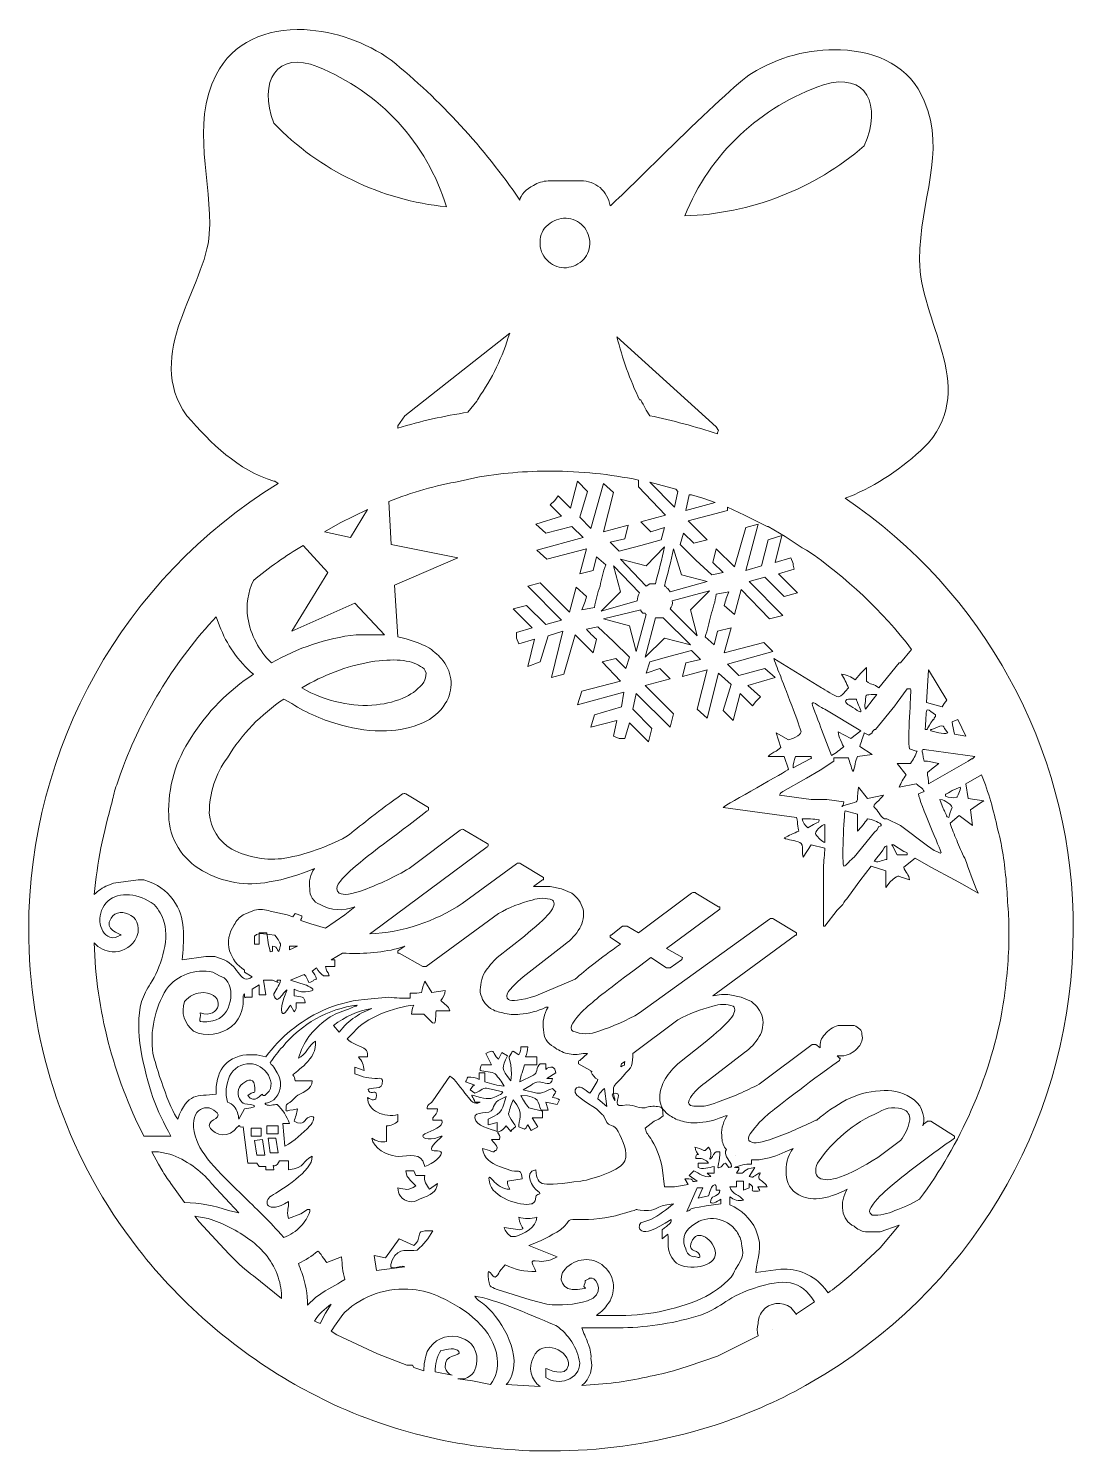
# Model space of a CAD drawing. Header units: millimetres. Extents: x 0 to 32.6, y 0 to 44.4.
import ezdxf

# ---------------------------------------------------------------- set-up
doc = ezdxf.new("R2010")
doc.units = ezdxf.units.MM
doc.header["$MEASUREMENT"] = 0
doc.layers.add('Layer 1', color=7, linetype='Continuous')

# ---------------------------------------------------------------- blocks, each defined once
blk = doc.blocks.new('block 4')
at = {"layer": 'Layer 1', "lineweight": 0}
for points in [[(20.285, 29.986), (20.179, 29.492), (19.403, 30.268), (20.214, 30.057), (20.285, 29.986)], [(20.637, 29.88), (20.708, 29.88), (21.061, 29.774), (21.449, 29.633), (20.532, 29.386), (20.637, 29.88)], [(10.583, 29.422), (10.054, 28.54), (9.243, 28.716), (9.737, 28.998), (10.583, 29.422)], [(19.579, 26.035), (19.826, 26.035), (20.673, 25.188), (19.861, 25.4), (19.262, 24.8), (19.579, 26.035)], [(8.149, 15.663), (8.149, 15.769), (8.396, 15.769), (8.149, 15.663)], [(6.95, 9.842), (6.95, 10.089), (7.267, 10.089), (7.267, 9.842), (6.95, 9.842)], [(7.444, 9.913), (7.444, 10.16), (7.796, 10.16), (7.796, 9.913), (7.444, 9.913)], [(7.302, 9.737), (7.373, 9.243), (7.126, 9.243), (7.056, 9.701), (7.302, 9.737)], [(7.726, 9.772), (7.796, 9.313), (7.549, 9.313), (7.479, 9.772), (7.726, 9.772)], [(22.084, 9.243), (22.084, 9.243)], [(23.248, 3.81), (23.248, 3.81)]]:
    blk.add_lwpolyline(points, dxfattribs=at)
for points, knots in [([(32.632, 16.581), (32.632, 16.581), (32.632, 16.757), (32.632, 16.757), (32.502, 21.993), (29.847, 26.843), (25.506, 29.774), (25.506, 29.774), (25.788, 29.88), (25.788, 29.88), (25.788, 29.88), (25.788, 29.88), (25.788, 29.88), (26.658, 30.272), (27.448, 30.822), (28.116, 31.503), (29.633, 33.302), (27.834, 35.313), (27.834, 37.218), (27.834, 39.123), (28.681, 40.534), (27.975, 42.192), (27.552, 43.251), (26.529, 43.744), (25.365, 43.78), (24.382, 43.82), (23.411, 43.562), (22.578, 43.039), (21.837, 42.58), (18.239, 38.911), (18.168, 38.911), (18.129, 39.13), (18.017, 39.329), (17.851, 39.476), (17.681, 39.613), (17.469, 39.688), (17.251, 39.687), (17.251, 39.687), (16.228, 39.687), (16.228, 39.687), (16.066, 39.679), (15.908, 39.63), (15.769, 39.546), (15.557, 39.441), (15.346, 39.229), (15.346, 39.088), (14.222, 40.731), (12.868, 42.205), (11.324, 43.462), (10.526, 44.028), (9.585, 44.358), (8.608, 44.415), (7.408, 44.45), (6.385, 44.027), (5.856, 43.004), (5.045, 41.416), (5.75, 39.652), (5.644, 38.029), (5.539, 36.407), (3.563, 34.255), (4.939, 32.35), (5.715, 31.468), (6.526, 30.656), (7.655, 30.304), (7.655, 30.304), (7.691, 30.304), (7.691, 30.304), (7.691, 30.304), (7.796, 30.233), (7.796, 30.233), (2.955, 27.257), (0.003, 21.982), (0, 16.298), (-0.007, 12.923), (1.042, 9.63), (2.999, 6.879), (2.999, 6.879), (3.422, 6.315), (3.422, 6.315), (4.806, 4.541), (6.534, 3.065), (8.502, 1.976), (8.502, 1.976), (9.313, 1.552), (9.313, 1.552), (11.507, 0.513), (13.907, -0.018), (16.334, 0), (17.824, 0.001), (19.307, 0.203), (20.743, 0.6), (20.743, 0.6), (21.449, 0.811), (21.449, 0.811), (22.428, 1.129), (23.374, 1.542), (24.271, 2.046), (24.271, 2.046), (24.871, 2.399), (24.871, 2.399), (29.704, 5.363), (32.644, 10.629), (32.632, 16.298), (32.632, 16.298), (32.632, 16.581), (32.632, 16.581)], [0, 0, 0, 0, 1, 1, 1, 2, 2, 2, 3, 3, 3, 4, 4, 4, 5, 5, 5, 6, 6, 6, 7, 7, 7, 8, 8, 8, 9, 9, 9, 10, 10, 10, 11, 11, 11, 12, 12, 12, 13, 13, 13, 14, 14, 14, 15, 15, 15, 16, 16, 16, 17, 17, 17, 18, 18, 18, 19, 19, 19, 20, 20, 20, 21, 21, 21, 22, 22, 22, 23, 23, 23, 24, 24, 24, 25, 25, 25, 26, 26, 26, 27, 27, 27, 28, 28, 28, 29, 29, 29, 30, 30, 30, 31, 31, 31, 32, 32, 32, 33, 33, 33, 34, 34, 34, 35, 35, 35, 35]), ([(7.655, 41.487), (7.161, 42.792), (7.761, 43.78), (9.031, 43.251), (10.965, 42.476), (12.444, 40.868), (13.053, 38.876), (11.003, 39.086), (9.093, 40.01), (7.655, 41.487)], [0, 0, 0, 0, 1, 1, 1, 2, 2, 2, 3, 3, 3, 3]), ([(24.836, 42.686), (26.176, 43.109), (26.67, 42.051), (26.106, 40.781), (24.541, 39.432), (22.561, 38.66), (20.496, 38.594), (21.275, 40.527), (22.86, 42.022), (24.836, 42.686)], [0, 0, 0, 0, 1, 1, 1, 2, 2, 2, 3, 3, 3, 3]), ([(16.228, 38.312), (16.382, 38.452), (16.584, 38.528), (16.792, 38.523), (16.993, 38.51), (17.182, 38.422), (17.321, 38.276), (17.462, 38.122), (17.538, 37.92), (17.533, 37.712), (17.527, 37.509), (17.437, 37.318), (17.286, 37.183), (17.129, 37.048), (16.929, 36.973), (16.722, 36.971), (16.519, 36.977), (16.328, 37.067), (16.192, 37.218), (16.037, 37.362), (15.958, 37.571), (15.981, 37.782), (15.972, 37.989), (16.064, 38.186), (16.228, 38.312)], [0, 0, 0, 0, 1, 1, 1, 2, 2, 2, 3, 3, 3, 4, 4, 4, 5, 5, 5, 6, 6, 6, 7, 7, 7, 8, 8, 8, 8]), ([(15.028, 34.925), (14.808, 34.196), (14.475, 33.505), (14.041, 32.879), (14.041, 32.879), (14.041, 32.879), (14.041, 32.879), (14.041, 32.844), (14.005, 32.844), (14.005, 32.808), (14.005, 32.808), (13.723, 32.456), (13.723, 32.456), (12.983, 32.345), (12.252, 32.18), (11.536, 31.962), (11.536, 31.962), (11.536, 32.032), (11.536, 32.032), (11.536, 32.032), (11.747, 32.35), (11.747, 32.35), (11.747, 32.35), (15.028, 34.925), (15.028, 34.925)], [0, 0, 0, 0, 1, 1, 1, 2, 2, 2, 3, 3, 3, 4, 4, 4, 5, 5, 5, 6, 6, 6, 7, 7, 7, 8, 8, 8, 8]), ([(21.484, 31.997), (21.484, 31.997), (21.555, 31.891), (21.555, 31.891), (21.529, 31.862), (21.516, 31.824), (21.519, 31.785), (20.824, 32.011), (20.118, 32.199), (19.403, 32.35), (19.297, 32.491), (19.226, 32.667), (19.121, 32.844), (19.121, 32.844), (19.085, 32.844), (19.085, 32.844), (18.783, 33.476), (18.546, 34.138), (18.38, 34.819), (18.38, 34.819), (21.484, 31.997), (21.484, 31.997)], [0, 0, 0, 0, 1, 1, 1, 2, 2, 2, 3, 3, 3, 4, 4, 4, 5, 5, 5, 6, 6, 6, 7, 7, 7, 7]), ([(30.621, 15.699), (30.621, 15.699), (30.621, 15.699), (30.621, 15.699), (30.587, 15.037), (30.517, 14.377), (30.409, 13.723), (30.001, 11.603), (29.121, 9.601), (27.834, 7.867), (27.59, 7.719), (27.33, 7.601), (27.058, 7.514), (26.84, 7.405), (26.596, 7.357), (26.352, 7.373), (26.247, 7.444), (26.247, 7.514), (26.317, 7.62), (26.487, 7.859), (26.688, 8.072), (26.917, 8.255), (27.561, 8.795), (28.232, 9.301), (28.928, 9.772), (28.928, 9.772), (28.928, 9.842), (28.928, 9.842), (28.928, 9.842), (28.928, 9.842), (28.928, 9.842), (28.928, 9.842), (28.187, 10.301), (28.187, 10.301), (28.187, 10.301), (28.081, 10.301), (28.081, 10.301), (27.975, 10.231), (27.94, 10.195), (27.94, 10.16), (28.031, 10.508), (27.87, 10.874), (27.552, 11.042), (27.267, 11.218), (26.932, 11.293), (26.599, 11.254), (26.231, 11.23), (25.872, 11.135), (25.541, 10.971), (25.214, 10.792), (24.907, 10.58), (24.624, 10.336), (24.624, 10.336), (24.589, 10.336), (24.589, 10.336), (24.164, 10.125), (23.728, 9.936), (23.283, 9.772), (22.907, 9.631), (22.66, 9.596), (22.542, 9.666), (22.472, 9.701), (22.472, 9.807), (22.542, 9.913), (22.723, 10.164), (22.937, 10.39), (23.177, 10.583), (23.495, 10.83), (24.201, 11.395), (25.329, 12.206), (25.329, 12.241), (25.365, 12.241), (25.365, 12.277), (25.365, 12.277), (25.329, 12.277), (25.329, 12.277), (25.329, 12.277), (25.259, 12.347), (25.259, 12.347), (25.259, 12.347), (25.471, 12.347), (25.471, 12.347), (25.652, 12.384), (25.815, 12.484), (25.929, 12.629), (26.028, 12.733), (26.067, 12.879), (26.035, 13.017), (26.035, 13.159), (25.929, 13.229), (25.788, 13.3), (25.788, 13.3), (25.294, 13.3), (25.294, 13.3), (25.128, 13.249), (24.981, 13.151), (24.871, 13.017), (24.764, 12.904), (24.712, 12.749), (24.73, 12.594), (24.73, 12.594), (24.73, 12.594), (24.73, 12.594), (24.73, 12.594), (24.589, 12.7), (24.589, 12.7), (24.589, 12.7), (24.483, 12.7), (24.483, 12.7), (24.483, 12.7), (22.825, 11.465), (22.825, 11.465), (22.406, 11.241), (21.97, 11.052), (21.519, 10.901), (21.256, 10.774), (20.959, 10.737), (20.673, 10.795), (20.602, 10.83), (20.602, 10.936), (20.673, 11.042), (20.797, 11.221), (20.952, 11.377), (21.131, 11.501), (21.131, 11.501), (22.366, 12.453), (22.366, 12.453), (22.554, 12.581), (22.711, 12.75), (22.825, 12.947), (22.93, 13.128), (22.968, 13.341), (22.931, 13.547), (22.872, 13.747), (22.748, 13.921), (22.578, 14.041), (22.578, 14.041), (22.26, 14.182), (22.26, 14.182), (22.26, 14.182), (21.907, 14.252), (21.907, 14.252), (21.731, 14.276), (21.551, 14.264), (21.378, 14.217), (21.378, 14.217), (23.954, 16.122), (23.954, 16.122), (23.954, 16.122), (23.989, 16.122), (23.989, 16.122), (23.989, 16.122), (23.989, 16.192), (23.989, 16.192), (23.989, 16.192), (23.283, 16.616), (23.283, 16.616), (23.243, 16.652), (23.182, 16.652), (23.142, 16.616), (23.142, 16.616), (19.085, 13.688), (19.085, 13.688), (18.685, 13.452), (18.259, 13.263), (17.815, 13.123), (17.556, 13.011), (17.263, 13.011), (17.004, 13.123), (16.933, 13.159), (16.933, 13.264), (17.004, 13.37), (17.152, 13.605), (17.343, 13.808), (17.568, 13.97), (17.815, 14.217), (18.45, 14.676), (19.438, 15.416), (19.438, 15.416), (19.932, 15.099), (19.932, 15.099), (19.932, 15.099), (20.038, 15.099), (20.038, 15.099), (20.038, 15.099), (20.391, 15.346), (20.391, 15.346), (20.426, 15.381), (20.426, 15.381), (20.426, 15.416), (20.426, 15.416), (20.426, 15.416), (20.426, 15.416), (20.426, 15.416), (19.932, 15.699), (19.932, 15.699), (19.932, 15.699), (21.59, 16.933), (21.59, 16.933), (21.59, 16.933), (21.59, 17.004), (21.59, 17.004), (21.59, 17.004), (21.555, 17.004), (21.555, 17.004), (21.555, 17.004), (20.849, 17.427), (20.849, 17.427), (20.814, 17.462), (20.779, 17.462), (20.708, 17.427), (20.708, 17.427), (19.05, 16.192), (19.05, 16.192), (19.05, 16.192), (18.697, 16.404), (18.697, 16.404), (18.697, 16.404), (18.556, 16.404), (18.556, 16.404), (18.556, 16.404), (18.203, 16.122), (18.203, 16.122), (18.203, 16.122), (18.168, 16.122), (18.168, 16.122), (18.168, 16.122), (18.168, 16.051), (18.168, 16.051), (18.168, 16.051), (18.486, 15.84), (18.486, 15.84), (17.851, 15.381), (17.392, 15.028), (17.074, 14.746), (17.074, 14.746), (15.84, 14.217), (15.84, 14.217), (15.369, 14.076), (15.087, 14.041), (14.993, 14.111), (14.922, 14.146), (14.922, 14.252), (14.993, 14.358), (15.064, 14.464), (15.205, 14.605), (15.452, 14.817), (15.452, 14.817), (16.757, 15.84), (16.757, 15.84), (16.945, 15.968), (17.102, 16.137), (17.216, 16.334), (17.321, 16.515), (17.358, 16.727), (17.321, 16.933), (17.263, 17.133), (17.139, 17.307), (16.969, 17.427), (16.969, 17.427), (16.651, 17.568), (16.651, 17.568), (16.651, 17.568), (16.298, 17.639), (16.298, 17.639), (16.298, 17.639), (15.769, 17.639), (15.769, 17.639), (15.769, 17.639), (16.051, 17.851), (16.051, 17.851), (16.051, 17.851), (16.087, 17.851), (16.087, 17.851), (16.087, 17.851), (16.087, 17.921), (16.087, 17.921), (16.087, 17.921), (15.381, 18.344), (15.381, 18.344), (15.341, 18.38), (15.28, 18.38), (15.24, 18.344), (15.24, 18.344), (13.547, 17.11), (13.547, 17.11), (12.686, 16.536), (11.687, 16.207), (10.654, 16.157), (10.654, 16.157), (10.76, 16.228), (10.76, 16.228), (10.76, 16.228), (14.323, 18.874), (14.323, 18.874), (14.342, 18.874), (14.358, 18.889), (14.358, 18.909), (14.358, 18.944), (14.358, 18.979), (14.323, 18.979), (14.323, 18.979), (13.617, 19.403), (13.617, 19.403), (13.582, 19.438), (13.547, 19.438), (13.476, 19.403), (13.476, 19.403), (11.889, 18.203), (11.889, 18.203), (11.437, 17.942), (10.965, 17.718), (10.477, 17.533), (10.089, 17.392), (9.842, 17.357), (9.701, 17.427), (9.619, 17.498), (9.603, 17.62), (9.666, 17.709), (9.85, 17.948), (10.063, 18.161), (10.301, 18.344), (10.619, 18.627), (11.359, 19.156), (12.453, 20.002), (12.473, 20.002), (12.488, 20.018), (12.488, 20.038), (12.488, 20.038), (12.488, 20.108), (12.488, 20.108), (12.488, 20.108), (11.783, 20.532), (11.783, 20.532), (11.747, 20.567), (11.712, 20.532), (11.677, 20.532), (10.936, 20.002), (10.407, 19.579), (10.019, 19.262), (10.019, 19.262), (9.913, 19.191), (9.913, 19.191), (9.317, 18.87), (8.674, 18.643), (8.008, 18.521), (7.439, 18.437), (6.859, 18.536), (6.35, 18.803), (5.941, 19.038), (5.676, 19.461), (5.644, 19.932), (5.639, 20.554), (5.838, 21.161), (6.209, 21.661), (6.654, 22.395), (7.257, 23.021), (7.973, 23.495), (7.973, 23.495), (8.22, 23.354), (8.22, 23.354), (8.699, 23.051), (9.223, 22.825), (9.772, 22.684), (10.229, 22.544), (10.706, 22.485), (11.183, 22.507), (11.572, 22.51), (11.957, 22.594), (12.312, 22.754), (12.605, 22.874), (12.852, 23.084), (13.017, 23.354), (13.28, 23.771), (13.252, 24.307), (12.947, 24.694), (12.823, 24.842), (12.681, 24.972), (12.524, 25.082), (12.215, 25.252), (11.882, 25.371), (11.536, 25.435), (11.536, 25.435), (11.43, 27.058), (11.43, 27.058), (11.43, 27.058), (13.406, 27.905), (13.406, 27.905), (13.406, 27.905), (11.324, 28.328), (11.324, 28.328), (11.324, 28.328), (11.254, 29.669), (11.254, 29.669), (11.971, 29.954), (12.716, 30.167), (13.476, 30.304), (13.476, 30.304), (13.935, 30.409), (13.935, 30.409), (14.726, 30.551), (15.529, 30.622), (16.334, 30.621), (17.246, 30.616), (18.156, 30.522), (19.05, 30.339), (19.05, 30.339), (19.05, 30.127), (19.05, 30.127), (19.05, 30.127), (19.897, 29.245), (19.897, 29.245), (19.897, 29.245), (19.121, 29.034), (19.121, 29.034), (19.121, 29.034), (19.438, 28.716), (19.438, 28.716), (19.438, 28.716), (19.861, 28.857), (19.861, 28.857), (19.861, 28.857), (19.756, 28.469), (19.756, 28.469), (19.756, 28.469), (19.121, 28.293), (19.121, 28.293), (19.121, 28.293), (18.45, 28.116), (18.45, 28.116), (18.45, 28.116), (18.168, 28.399), (18.168, 28.399), (18.168, 28.399), (18.627, 28.504), (18.627, 28.504), (18.627, 28.504), (18.732, 28.928), (18.732, 28.928), (18.732, 28.928), (17.956, 28.716), (17.956, 28.716), (17.956, 28.716), (18.274, 29.951), (18.274, 29.951), (18.274, 29.951), (17.956, 30.233), (17.956, 30.233), (17.956, 30.233), (17.568, 28.822), (17.568, 28.822), (17.568, 28.822), (17.216, 29.175), (17.216, 29.175), (17.216, 29.175), (17.462, 29.986), (17.462, 29.986), (17.462, 29.986), (17.145, 30.304), (17.145, 30.304), (17.145, 30.304), (16.933, 29.457), (16.933, 29.457), (16.933, 29.457), (16.545, 29.845), (16.545, 29.845), (16.545, 29.845), (16.439, 29.704), (16.439, 29.704), (16.439, 29.704), (16.298, 29.563), (16.298, 29.563), (16.298, 29.563), (16.651, 29.21), (16.651, 29.21), (16.651, 29.21), (15.84, 28.963), (15.84, 28.963), (15.84, 28.963), (16.157, 28.681), (16.157, 28.681), (16.157, 28.681), (16.969, 28.892), (16.969, 28.892), (16.969, 28.892), (17.321, 28.54), (17.321, 28.54), (17.321, 28.54), (15.875, 28.152), (15.875, 28.152), (15.875, 28.152), (16.192, 27.869), (16.192, 27.869), (16.192, 27.869), (17.427, 28.187), (17.427, 28.187), (17.427, 28.187), (17.216, 27.411), (17.216, 27.411), (17.216, 27.411), (17.639, 27.517), (17.639, 27.517), (17.639, 27.517), (17.745, 27.94), (17.745, 27.94), (17.745, 27.94), (18.027, 27.693), (18.027, 27.693), (17.952, 27.474), (17.893, 27.25), (17.851, 27.023), (17.771, 26.805), (17.712, 26.581), (17.674, 26.352), (17.674, 26.352), (17.286, 26.282), (17.286, 26.282), (17.344, 26.419), (17.392, 26.561), (17.427, 26.705), (17.427, 26.705), (17.11, 26.987), (17.11, 26.987), (17.11, 26.987), (16.898, 26.211), (16.898, 26.211), (16.898, 26.211), (15.981, 27.129), (15.981, 27.129), (15.981, 27.129), (15.593, 27.023), (15.593, 27.023), (15.593, 27.023), (16.651, 25.964), (16.651, 25.964), (16.651, 25.964), (16.157, 25.823), (16.157, 25.823), (16.157, 25.823), (15.557, 26.423), (15.557, 26.423), (15.557, 26.423), (15.134, 26.317), (15.134, 26.317), (15.134, 26.317), (15.734, 25.717), (15.734, 25.717), (15.734, 25.717), (15.24, 25.576), (15.24, 25.576), (15.24, 25.576), (15.24, 25.4), (15.24, 25.4), (15.24, 25.4), (15.311, 25.224), (15.311, 25.224), (15.311, 25.224), (15.804, 25.365), (15.804, 25.365), (15.804, 25.365), (15.593, 24.518), (15.593, 24.518), (15.593, 24.518), (15.981, 24.659), (15.981, 24.659), (15.981, 24.659), (16.228, 25.471), (16.228, 25.471), (16.228, 25.471), (16.686, 25.612), (16.686, 25.612), (16.686, 25.612), (16.334, 24.165), (16.334, 24.165), (16.334, 24.165), (16.722, 24.271), (16.722, 24.271), (16.722, 24.271), (17.074, 25.506), (17.074, 25.506), (17.074, 25.506), (17.639, 24.941), (17.639, 24.941), (17.639, 24.941), (17.745, 25.365), (17.745, 25.365), (17.629, 25.461), (17.523, 25.567), (17.427, 25.682), (17.427, 25.682), (17.78, 25.753), (17.78, 25.753), (17.78, 25.753), (18.274, 25.294), (18.274, 25.294), (18.274, 25.294), (18.768, 24.8), (18.768, 24.8), (18.768, 24.8), (18.662, 24.447), (18.662, 24.447), (18.662, 24.447), (18.344, 24.765), (18.344, 24.765), (18.344, 24.765), (17.921, 24.659), (17.921, 24.659), (17.921, 24.659), (18.486, 24.059), (18.486, 24.059), (18.486, 24.059), (17.286, 23.742), (17.286, 23.742), (17.286, 23.742), (17.145, 23.319), (17.145, 23.319), (17.145, 23.319), (18.591, 23.707), (18.591, 23.707), (18.591, 23.707), (18.521, 23.248), (18.521, 23.248), (18.521, 23.248), (17.674, 23.001), (17.674, 23.001), (17.674, 23.001), (17.568, 22.613), (17.568, 22.613), (17.568, 22.613), (18.38, 22.825), (18.38, 22.825), (18.38, 22.825), (18.274, 22.331), (18.274, 22.331), (18.274, 22.331), (18.45, 22.26), (18.45, 22.26), (18.45, 22.26), (18.627, 22.26), (18.627, 22.26), (18.627, 22.26), (18.768, 22.754), (18.768, 22.754), (18.768, 22.754), (19.367, 22.154), (19.367, 22.154), (19.367, 22.154), (19.473, 22.578), (19.473, 22.578), (19.473, 22.578), (18.874, 23.177), (18.874, 23.177), (18.874, 23.177), (18.979, 23.671), (18.979, 23.671), (18.979, 23.671), (20.038, 22.613), (20.038, 22.613), (20.038, 22.613), (20.144, 23.036), (20.144, 23.036), (20.144, 23.036), (19.262, 23.918), (19.262, 23.918), (19.262, 23.918), (20.038, 24.13), (20.038, 24.13), (20.038, 24.13), (19.72, 24.447), (19.72, 24.447), (19.72, 24.447), (19.297, 24.306), (19.297, 24.306), (19.297, 24.306), (19.403, 24.659), (19.403, 24.659), (19.403, 24.659), (20.038, 24.836), (20.038, 24.836), (20.038, 24.836), (20.708, 25.012), (20.708, 25.012), (20.708, 25.012), (20.99, 24.73), (20.99, 24.73), (20.99, 24.73), (20.532, 24.624), (20.532, 24.624), (20.532, 24.624), (20.426, 24.201), (20.426, 24.201), (20.426, 24.201), (21.202, 24.412), (21.202, 24.412), (21.202, 24.412), (20.884, 23.177), (20.884, 23.177), (20.884, 23.177), (21.202, 22.895), (21.202, 22.895), (21.202, 22.895), (21.555, 24.306), (21.555, 24.306), (21.555, 24.306), (21.943, 23.954), (21.943, 23.954), (21.943, 23.954), (21.696, 23.142), (21.696, 23.142), (21.696, 23.142), (22.013, 22.825), (22.013, 22.825), (22.013, 22.825), (22.225, 23.671), (22.225, 23.671), (22.225, 23.671), (22.613, 23.283), (22.613, 23.283), (22.613, 23.283), (22.719, 23.424), (22.719, 23.424), (22.719, 23.424), (22.86, 23.566), (22.86, 23.566), (22.86, 23.566), (22.472, 23.918), (22.472, 23.918), (22.472, 23.918), (23.319, 24.165), (23.319, 24.165), (23.319, 24.165), (23.001, 24.447), (23.001, 24.447), (23.001, 24.447), (22.19, 24.236), (22.19, 24.236), (22.19, 24.236), (21.837, 24.589), (21.837, 24.589), (21.837, 24.589), (23.248, 24.977), (23.248, 24.977), (23.248, 24.977), (22.966, 25.259), (22.966, 25.259), (22.966, 25.259), (21.731, 24.941), (21.731, 24.941), (21.731, 24.941), (21.943, 25.717), (21.943, 25.717), (21.943, 25.717), (21.519, 25.612), (21.519, 25.612), (21.519, 25.612), (21.414, 25.188), (21.414, 25.188), (21.414, 25.188), (21.131, 25.435), (21.131, 25.435), (21.207, 25.654), (21.266, 25.878), (21.308, 26.106), (21.387, 26.323), (21.446, 26.547), (21.484, 26.776), (21.484, 26.776), (21.872, 26.846), (21.872, 26.846), (21.814, 26.709), (21.767, 26.568), (21.731, 26.423), (21.731, 26.423), (22.049, 26.141), (22.049, 26.141), (22.049, 26.141), (22.26, 26.917), (22.26, 26.917), (22.26, 26.917), (23.142, 26), (23.142, 26), (23.142, 26), (23.566, 26.106), (23.566, 26.106), (23.566, 26.106), (22.507, 27.164), (22.507, 27.164), (22.507, 27.164), (23.001, 27.305), (23.001, 27.305), (23.001, 27.305), (23.601, 26.705), (23.601, 26.705), (23.601, 26.705), (24.024, 26.811), (24.024, 26.811), (24.024, 26.811), (23.424, 27.411), (23.424, 27.411), (23.424, 27.411), (23.918, 27.552), (23.918, 27.552), (23.894, 27.608), (23.882, 27.668), (23.883, 27.728), (23.883, 27.728), (23.812, 27.905), (23.812, 27.905), (23.812, 27.905), (23.319, 27.764), (23.319, 27.764), (23.319, 27.764), (23.53, 28.61), (23.53, 28.61), (23.53, 28.61), (23.107, 28.469), (23.107, 28.469), (23.107, 28.469), (22.895, 27.658), (22.895, 27.658), (22.895, 27.658), (22.401, 27.517), (22.401, 27.517), (22.401, 27.517), (22.789, 28.963), (22.789, 28.963), (22.789, 28.963), (22.401, 28.857), (22.401, 28.857), (22.401, 28.857), (22.049, 27.622), (22.049, 27.622), (22.049, 27.622), (21.484, 28.187), (21.484, 28.187), (21.484, 28.187), (21.378, 27.764), (21.378, 27.764), (21.378, 27.764), (21.696, 27.446), (21.696, 27.446), (21.696, 27.446), (21.343, 27.376), (21.343, 27.376), (21.343, 27.376), (20.849, 27.834), (20.849, 27.834), (20.849, 27.834), (20.355, 28.328), (20.355, 28.328), (20.355, 28.328), (20.461, 28.681), (20.461, 28.681), (20.461, 28.681), (20.779, 28.363), (20.779, 28.363), (20.779, 28.363), (21.202, 28.469), (21.202, 28.469), (21.202, 28.469), (20.602, 29.069), (20.602, 29.069), (20.602, 29.069), (21.837, 29.386), (21.837, 29.386), (21.837, 29.386), (21.837, 29.492), (21.837, 29.492), (21.837, 29.492), (22.366, 29.245), (22.366, 29.245), (22.366, 29.245), (23.072, 28.892), (23.072, 28.892), (23.072, 28.892), (23.107, 28.892), (23.107, 28.892), (23.107, 28.892), (23.636, 28.575), (23.636, 28.575), (23.636, 28.575), (24.165, 28.222), (24.165, 28.222), (24.165, 28.222), (24.306, 28.152), (24.306, 28.152), (25.556, 27.295), (26.663, 26.248), (27.587, 25.047), (27.587, 25.047), (27.234, 24.624), (27.234, 24.624), (27.234, 24.624), (27.199, 24.624), (27.199, 24.624), (27.199, 24.624), (26.564, 23.848), (26.564, 23.848), (26.564, 23.848), (26.458, 23.918), (26.458, 23.918), (26.388, 23.954), (26.211, 23.989), (26.176, 24.059), (26.176, 24.059), (26.176, 24.483), (26.176, 24.483), (26.176, 24.483), (26, 24.306), (26, 24.306), (26, 24.306), (25.823, 24.095), (25.823, 24.095), (25.699, 24.188), (25.554, 24.249), (25.4, 24.271), (25.478, 24.134), (25.548, 23.992), (25.612, 23.848), (25.541, 23.777), (25.4, 23.566), (25.294, 23.566), (25.188, 23.566), (24.871, 23.812), (24.765, 23.848), (24.765, 23.848), (23.283, 24.765), (23.283, 24.765), (23.344, 24.573), (23.415, 24.385), (23.495, 24.201), (23.566, 23.989), (24.13, 22.578), (24.13, 22.472), (24.13, 22.366), (23.812, 22.225), (23.742, 22.225), (23.742, 22.225), (23.354, 22.437), (23.354, 22.437), (23.354, 22.437), (23.495, 21.978), (23.495, 21.978), (23.495, 21.978), (23.354, 21.872), (23.354, 21.872), (23.259, 21.834), (23.174, 21.774), (23.107, 21.696), (23.107, 21.696), (23.601, 21.696), (23.601, 21.696), (23.601, 21.696), (23.742, 21.308), (23.742, 21.308), (23.707, 21.237), (21.802, 20.214), (21.696, 20.108), (21.696, 20.108), (23.989, 19.791), (23.989, 19.791), (24.024, 19.756), (24.024, 19.438), (24.059, 19.367), (23.903, 19.305), (23.75, 19.234), (23.601, 19.156), (23.707, 19.085), (23.954, 19.085), (24.095, 19.015), (24.236, 18.944), (24.13, 18.662), (24.201, 18.556), (24.201, 18.556), (24.447, 18.944), (24.447, 18.944), (24.447, 18.944), (24.871, 18.838), (24.871, 18.838), (24.871, 18.662), (24.836, 18.415), (24.836, 18.239), (24.836, 18.239), (24.836, 16.404), (24.836, 16.404), (24.836, 16.404), (24.871, 16.404), (24.871, 16.404), (24.871, 16.404), (25.259, 16.898), (25.259, 16.898), (25.259, 16.898), (25.259, 16.898), (25.259, 16.898), (25.259, 16.898), (25.435, 17.074), (25.435, 17.074), (25.471, 17.18), (25.541, 17.216), (25.612, 17.321), (25.612, 17.321), (25.964, 17.815), (25.964, 17.815), (25.964, 17.815), (26.317, 18.274), (26.317, 18.274), (26.317, 18.274), (26.776, 18.133), (26.776, 18.133), (26.776, 18.133), (26.776, 17.604), (26.776, 17.604), (26.776, 17.604), (26.917, 17.78), (26.917, 17.78), (27.164, 18.027), (27.164, 17.956), (27.305, 17.921), (27.305, 17.921), (27.517, 17.851), (27.517, 17.851), (27.517, 17.992), (27.376, 18.097), (27.34, 18.239), (27.34, 18.239), (27.693, 18.521), (27.693, 18.521), (27.693, 18.521), (28.187, 18.239), (28.187, 18.239), (28.187, 18.239), (28.928, 17.851), (28.928, 17.851), (28.928, 17.851), (29.175, 17.709), (29.175, 17.709), (29.175, 17.709), (29.669, 17.427), (29.669, 17.427), (29.492, 17.78), (29.386, 18.168), (29.245, 18.521), (29.148, 18.702), (29.066, 18.891), (28.998, 19.085), (28.919, 19.258), (28.848, 19.435), (28.787, 19.614), (28.787, 19.614), (29.069, 19.861), (29.069, 19.861), (29.069, 19.861), (29.492, 19.544), (29.492, 19.544), (29.492, 19.544), (29.422, 20.038), (29.422, 20.038), (29.422, 20.038), (29.633, 20.179), (29.633, 20.179), (29.633, 20.179), (29.739, 20.249), (29.739, 20.249), (29.739, 20.249), (29.845, 20.32), (29.845, 20.32), (29.845, 20.32), (29.351, 20.391), (29.351, 20.391), (29.351, 20.391), (29.281, 20.849), (29.281, 20.849), (29.281, 20.849), (29.774, 21.131), (29.774, 21.131), (29.988, 20.582), (30.153, 20.016), (30.268, 19.438), (30.328, 19.241), (30.375, 19.041), (30.409, 18.838), (30.409, 18.838), (30.409, 18.838), (30.409, 18.838), (30.503, 18.278), (30.562, 17.713), (30.586, 17.145), (30.615, 16.864), (30.627, 16.581), (30.621, 16.298), (30.621, 16.298), (30.621, 15.699), (30.621, 15.699)], [0, 0, 0, 0, 1, 1, 1, 2, 2, 2, 3, 3, 3, 4, 4, 4, 5, 5, 5, 6, 6, 6, 7, 7, 7, 8, 8, 8, 9, 9, 9, 10, 10, 10, 11, 11, 11, 12, 12, 12, 13, 13, 13, 14, 14, 14, 15, 15, 15, 16, 16, 16, 17, 17, 17, 18, 18, 18, 19, 19, 19, 20, 20, 20, 21, 21, 21, 22, 22, 22, 23, 23, 23, 24, 24, 24, 25, 25, 25, 26, 26, 26, 27, 27, 27, 28, 28, 28, 29, 29, 29, 30, 30, 30, 31, 31, 31, 32, 32, 32, 33, 33, 33, 34, 34, 34, 35, 35, 35, 36, 36, 36, 37, 37, 37, 38, 38, 38, 39, 39, 39, 40, 40, 40, 41, 41, 41, 42, 42, 42, 43, 43, 43, 44, 44, 44, 45, 45, 45, 46, 46, 46, 47, 47, 47, 48, 48, 48, 49, 49, 49, 50, 50, 50, 51, 51, 51, 52, 52, 52, 53, 53, 53, 54, 54, 54, 55, 55, 55, 56, 56, 56, 57, 57, 57, 58, 58, 58, 59, 59, 59, 60, 60, 60, 61, 61, 61, 62, 62, 62, 63, 63, 63, 64, 64, 64, 65, 65, 65, 66, 66, 66, 67, 67, 67, 68, 68, 68, 69, 69, 69, 70, 70, 70, 71, 71, 71, 72, 72, 72, 73, 73, 73, 74, 74, 74, 75, 75, 75, 76, 76, 76, 77, 77, 77, 78, 78, 78, 79, 79, 79, 80, 80, 80, 81, 81, 81, 82, 82, 82, 83, 83, 83, 84, 84, 84, 85, 85, 85, 86, 86, 86, 87, 87, 87, 88, 88, 88, 89, 89, 89, 90, 90, 90, 91, 91, 91, 92, 92, 92, 93, 93, 93, 94, 94, 94, 95, 95, 95, 96, 96, 96, 97, 97, 97, 98, 98, 98, 99, 99, 99, 100, 100, 100, 101, 101, 101, 102, 102, 102, 103, 103, 103, 104, 104, 104, 105, 105, 105, 106, 106, 106, 107, 107, 107, 108, 108, 108, 109, 109, 109, 110, 110, 110, 111, 111, 111, 112, 112, 112, 113, 113, 113, 114, 114, 114, 115, 115, 115, 116, 116, 116, 117, 117, 117, 118, 118, 118, 119, 119, 119, 120, 120, 120, 121, 121, 121, 122, 122, 122, 123, 123, 123, 124, 124, 124, 125, 125, 125, 126, 126, 126, 127, 127, 127, 128, 128, 128, 129, 129, 129, 130, 130, 130, 131, 131, 131, 132, 132, 132, 133, 133, 133, 134, 134, 134, 135, 135, 135, 136, 136, 136, 137, 137, 137, 138, 138, 138, 139, 139, 139, 140, 140, 140, 141, 141, 141, 142, 142, 142, 143, 143, 143, 144, 144, 144, 145, 145, 145, 146, 146, 146, 147, 147, 147, 148, 148, 148, 149, 149, 149, 150, 150, 150, 151, 151, 151, 152, 152, 152, 153, 153, 153, 154, 154, 154, 155, 155, 155, 156, 156, 156, 157, 157, 157, 158, 158, 158, 159, 159, 159, 160, 160, 160, 161, 161, 161, 162, 162, 162, 163, 163, 163, 164, 164, 164, 165, 165, 165, 166, 166, 166, 167, 167, 167, 168, 168, 168, 169, 169, 169, 170, 170, 170, 171, 171, 171, 172, 172, 172, 173, 173, 173, 174, 174, 174, 175, 175, 175, 176, 176, 176, 177, 177, 177, 178, 178, 178, 179, 179, 179, 180, 180, 180, 181, 181, 181, 182, 182, 182, 183, 183, 183, 184, 184, 184, 185, 185, 185, 186, 186, 186, 187, 187, 187, 188, 188, 188, 189, 189, 189, 190, 190, 190, 191, 191, 191, 192, 192, 192, 193, 193, 193, 194, 194, 194, 195, 195, 195, 196, 196, 196, 197, 197, 197, 198, 198, 198, 199, 199, 199, 200, 200, 200, 201, 201, 201, 202, 202, 202, 203, 203, 203, 204, 204, 204, 205, 205, 205, 206, 206, 206, 207, 207, 207, 208, 208, 208, 209, 209, 209, 210, 210, 210, 211, 211, 211, 212, 212, 212, 213, 213, 213, 214, 214, 214, 215, 215, 215, 216, 216, 216, 217, 217, 217, 218, 218, 218, 219, 219, 219, 220, 220, 220, 221, 221, 221, 222, 222, 222, 223, 223, 223, 224, 224, 224, 225, 225, 225, 226, 226, 226, 227, 227, 227, 228, 228, 228, 229, 229, 229, 230, 230, 230, 231, 231, 231, 232, 232, 232, 233, 233, 233, 234, 234, 234, 235, 235, 235, 236, 236, 236, 237, 237, 237, 238, 238, 238, 239, 239, 239, 240, 240, 240, 241, 241, 241, 242, 242, 242, 243, 243, 243, 244, 244, 244, 245, 245, 245, 246, 246, 246, 247, 247, 247, 248, 248, 248, 249, 249, 249, 250, 250, 250, 251, 251, 251, 252, 252, 252, 253, 253, 253, 254, 254, 254, 255, 255, 255, 256, 256, 256, 257, 257, 257, 258, 258, 258, 259, 259, 259, 260, 260, 260, 261, 261, 261, 262, 262, 262, 263, 263, 263, 264, 264, 264, 265, 265, 265, 266, 266, 266, 267, 267, 267, 268, 268, 268, 269, 269, 269, 270, 270, 270, 271, 271, 271, 272, 272, 272, 273, 273, 273, 274, 274, 274, 275, 275, 275, 276, 276, 276, 277, 277, 277, 278, 278, 278, 279, 279, 279, 280, 280, 280, 281, 281, 281, 282, 282, 282, 283, 283, 283, 284, 284, 284, 285, 285, 285, 286, 286, 286, 287, 287, 287, 288, 288, 288, 289, 289, 289, 290, 290, 290, 291, 291, 291, 292, 292, 292, 293, 293, 293, 294, 294, 294, 295, 295, 295, 296, 296, 296, 297, 297, 297, 298, 298, 298, 299, 299, 299, 300, 300, 300, 301, 301, 301, 302, 302, 302, 303, 303, 303, 304, 304, 304, 305, 305, 305, 306, 306, 306, 307, 307, 307, 308, 308, 308, 309, 309, 309, 310, 310, 310, 311, 311, 311, 312, 312, 312, 313, 313, 313, 314, 314, 314, 315, 315, 315, 316, 316, 316, 317, 317, 317, 318, 318, 318, 319, 319, 319, 320, 320, 320, 321, 321, 321, 322, 322, 322, 323, 323, 323, 324, 324, 324, 325, 325, 325, 326, 326, 326, 327, 327, 327, 328, 328, 328, 329, 329, 329, 330, 330, 330, 331, 331, 331, 332, 332, 332, 333, 333, 333, 334, 334, 334, 335, 335, 335, 336, 336, 336, 337, 337, 337, 338, 338, 338, 339, 339, 339, 340, 340, 340, 341, 341, 341, 342, 342, 342, 343, 343, 343, 344, 344, 344, 345, 345, 345, 346, 346, 346, 347, 347, 347, 348, 348, 348, 349, 349, 349, 350, 350, 350, 351, 351, 351, 352, 352, 352, 353, 353, 353, 354, 354, 354, 355, 355, 355, 356, 356, 356, 357, 357, 357, 358, 358, 358, 359, 359, 359, 360, 360, 360, 361, 361, 361, 362, 362, 362, 363, 363, 363, 364, 364, 364, 364]), ([(8.572, 28.293), (8.572, 28.293), (9.349, 27.446), (9.349, 27.446), (9.349, 27.446), (8.22, 25.612), (8.22, 25.612), (8.22, 25.612), (10.195, 26.494), (10.195, 26.494), (10.195, 26.494), (11.112, 25.506), (11.112, 25.506), (11.112, 25.506), (10.231, 25.506), (10.231, 25.506), (9.298, 25.395), (8.398, 25.095), (7.585, 24.624), (7.197, 25.006), (6.938, 25.499), (6.844, 26.035), (6.787, 26.432), (6.849, 26.837), (7.02, 27.199), (7.507, 27.606), (8.026, 27.971), (8.572, 28.293)], [0, 0, 0, 0, 1, 1, 1, 2, 2, 2, 3, 3, 3, 4, 4, 4, 5, 5, 5, 6, 6, 6, 7, 7, 7, 8, 8, 8, 9, 9, 9, 9]), ([(18.486, 27.869), (18.486, 27.869), (19.297, 27.658), (19.297, 27.658), (19.297, 27.658), (19.861, 28.257), (19.861, 28.257), (19.791, 27.869), (19.685, 27.481), (19.579, 27.093), (19.579, 27.093), (19.403, 27.093), (19.403, 27.093), (19.403, 27.093), (19.297, 27.023), (19.297, 27.023), (19.297, 27.023), (18.486, 27.869), (18.486, 27.869)], [0, 0, 0, 0, 1, 1, 1, 2, 2, 2, 3, 3, 3, 4, 4, 4, 5, 5, 5, 6, 6, 6, 6]), ([(20.038, 26.846), (20.038, 26.846), (19.967, 26.952), (19.967, 26.952), (19.948, 26.952), (19.932, 26.968), (19.932, 26.987), (19.912, 26.987), (19.897, 27.003), (19.897, 27.023), (19.897, 27.023), (19.861, 27.023), (19.861, 27.023), (19.967, 27.411), (20.073, 27.799), (20.144, 28.187), (20.144, 28.187), (20.391, 27.376), (20.391, 27.376), (20.391, 27.376), (21.202, 27.164), (21.202, 27.164), (21.202, 27.164), (20.038, 26.846), (20.038, 26.846)], [0, 0, 0, 0, 1, 1, 1, 2, 2, 2, 3, 3, 3, 4, 4, 4, 5, 5, 5, 6, 6, 6, 7, 7, 7, 8, 8, 8, 8]), ([(18.274, 27.658), (18.274, 27.658), (19.085, 26.811), (19.085, 26.811), (19.04, 26.736), (19.016, 26.651), (19.015, 26.564), (19.015, 26.564), (17.886, 26.247), (17.886, 26.247), (17.886, 26.247), (18.486, 26.846), (18.486, 26.846), (18.486, 26.846), (18.274, 27.658), (18.274, 27.658)], [0, 0, 0, 0, 1, 1, 1, 2, 2, 2, 3, 3, 3, 4, 4, 4, 5, 5, 5, 5]), ([(20.884, 25.471), (20.884, 25.471), (20.038, 26.317), (20.038, 26.317), (20.1, 26.383), (20.126, 26.475), (20.108, 26.564), (20.108, 26.564), (21.272, 26.882), (21.272, 26.882), (21.272, 26.882), (20.673, 26.282), (20.673, 26.282), (20.673, 26.282), (20.884, 25.471), (20.884, 25.471)], [0, 0, 0, 0, 1, 1, 1, 2, 2, 2, 3, 3, 3, 4, 4, 4, 5, 5, 5, 5]), ([(19.121, 26.282), (19.121, 26.247), (19.156, 26.211), (19.191, 26.176), (19.191, 26.176), (19.262, 26.176), (19.262, 26.176), (19.262, 26.141), (19.262, 26.141), (19.297, 26.141), (19.297, 26.141), (19.297, 26.141), (19.297, 26.141), (19.297, 26.141), (18.979, 24.977), (18.979, 24.977), (18.979, 24.977), (18.768, 25.788), (18.768, 25.788), (18.768, 25.788), (17.956, 26), (17.956, 26), (17.956, 26), (19.121, 26.282), (19.121, 26.282)], [0, 0, 0, 0, 1, 1, 1, 2, 2, 2, 3, 3, 3, 4, 4, 4, 5, 5, 5, 6, 6, 6, 7, 7, 7, 8, 8, 8, 8]), ([(2.752, 20.814), (2.752, 20.814), (2.858, 21.131), (2.858, 21.131), (2.858, 21.131), (2.963, 21.414), (2.963, 21.414), (3.62, 23.137), (4.602, 24.718), (5.856, 26.07), (5.856, 26.07), (5.962, 25.788), (5.962, 25.788), (6.182, 25.202), (6.546, 24.68), (7.02, 24.271), (6.238, 23.761), (5.576, 23.087), (5.08, 22.296), (4.591, 21.58), (4.344, 20.727), (4.374, 19.861), (4.39, 19.137), (4.794, 18.476), (5.433, 18.133), (6.061, 17.767), (6.801, 17.641), (7.514, 17.78), (8.001, 17.86), (8.475, 18.003), (8.925, 18.203), (8.796, 18.019), (8.745, 17.79), (8.784, 17.568), (8.77, 17.352), (8.899, 17.151), (9.102, 17.074), (9.437, 16.887), (9.839, 16.861), (10.195, 17.004), (10.195, 17.004), (9.878, 16.757), (9.878, 16.757), (9.878, 16.757), (9.278, 16.334), (9.278, 16.334), (9.278, 16.334), (8.819, 16.475), (8.819, 16.475), (8.819, 16.475), (8.502, 16.581), (8.502, 16.581), (8.502, 16.616), (8.537, 16.651), (8.537, 16.722), (8.537, 16.722), (8.326, 16.792), (8.326, 16.792), (8.326, 16.792), (8.255, 16.686), (8.255, 16.686), (8.255, 16.686), (8.255, 16.686), (8.255, 16.686), (8.255, 16.686), (8.079, 16.757), (8.079, 16.757), (8.079, 16.757), (7.549, 16.863), (7.549, 16.863), (7.393, 16.926), (7.22, 16.938), (7.056, 16.898), (7.056, 16.898), (6.703, 16.757), (6.703, 16.757), (6.583, 16.677), (6.486, 16.568), (6.421, 16.439), (6.253, 16.204), (6.201, 15.906), (6.279, 15.628), (6.356, 15.38), (6.519, 15.167), (6.738, 15.028), (6.738, 15.028), (6.738, 14.958), (6.738, 14.958), (6.738, 14.958), (6.985, 14.817), (6.985, 14.817), (6.597, 14.534), (6.597, 15.134), (6.103, 15.346), (6.103, 15.346), (5.821, 15.452), (5.821, 15.452), (5.821, 15.452), (5.539, 15.452), (5.539, 15.452), (5.539, 15.452), (4.798, 15.346), (4.798, 15.346), (4.833, 15.91), (4.939, 16.545), (4.586, 17.11), (4.404, 17.423), (4.117, 17.661), (3.775, 17.78), (3.775, 17.78), (3.598, 17.851), (3.598, 17.851), (3.598, 17.851), (3.422, 17.851), (3.422, 17.851), (3.422, 17.851), (2.646, 17.745), (2.646, 17.745), (2.646, 17.745), (2.646, 17.745), (2.646, 17.745), (2.646, 17.745), (2.469, 17.674), (2.469, 17.674), (2.315, 17.601), (2.173, 17.506), (2.046, 17.392), (2.142, 18.372), (2.331, 19.34), (2.611, 20.285), (2.639, 20.466), (2.686, 20.643), (2.752, 20.814)], [0, 0, 0, 0, 1, 1, 1, 2, 2, 2, 3, 3, 3, 4, 4, 4, 5, 5, 5, 6, 6, 6, 7, 7, 7, 8, 8, 8, 9, 9, 9, 10, 10, 10, 11, 11, 11, 12, 12, 12, 13, 13, 13, 14, 14, 14, 15, 15, 15, 16, 16, 16, 17, 17, 17, 18, 18, 18, 19, 19, 19, 20, 20, 20, 21, 21, 21, 22, 22, 22, 23, 23, 23, 24, 24, 24, 25, 25, 25, 26, 26, 26, 27, 27, 27, 28, 28, 28, 29, 29, 29, 30, 30, 30, 31, 31, 31, 32, 32, 32, 33, 33, 33, 34, 34, 34, 35, 35, 35, 36, 36, 36, 37, 37, 37, 38, 38, 38, 39, 39, 39, 40, 40, 40, 41, 41, 41, 42, 42, 42, 43, 43, 43, 44, 44, 44, 44]), ([(12.241, 24.518), (12.347, 24.483), (12.382, 24.412), (12.418, 24.306), (12.411, 24.209), (12.387, 24.113), (12.347, 24.024), (12.199, 23.828), (12.005, 23.67), (11.783, 23.566), (11.494, 23.43), (11.183, 23.346), (10.866, 23.319), (10.488, 23.273), (10.105, 23.297), (9.737, 23.389), (9.312, 23.467), (8.906, 23.623), (8.537, 23.848), (9.2, 24.246), (9.929, 24.52), (10.689, 24.659), (11.395, 24.765), (11.924, 24.73), (12.241, 24.518)], [0, 0, 0, 0, 1, 1, 1, 2, 2, 2, 3, 3, 3, 4, 4, 4, 5, 5, 5, 6, 6, 6, 7, 7, 7, 8, 8, 8, 8]), ([(28.54, 23.248), (28.54, 23.248), (28.046, 23.389), (28.046, 23.389), (28.046, 23.389), (28.116, 24.412), (28.116, 24.412), (28.116, 24.412), (28.681, 23.46), (28.681, 23.46), (28.63, 23.392), (28.583, 23.321), (28.54, 23.248)], [0, 0, 0, 0, 1, 1, 1, 2, 2, 2, 3, 3, 3, 4, 4, 4, 4]), ([(27.234, 19.544), (27.234, 19.544), (26.811, 19.756), (26.811, 19.756), (26.811, 19.756), (26.741, 19.756), (26.741, 19.756), (26.599, 19.826), (26.529, 20.038), (26.423, 20.108), (26.317, 20.179), (26.635, 20.355), (26.705, 20.496), (26.705, 20.496), (26.211, 20.391), (26.211, 20.391), (26.211, 20.391), (25.929, 20.743), (25.929, 20.743), (25.859, 20.179), (25.964, 20.32), (25.612, 20.214), (25.259, 20.108), (25.471, 20.108), (25.471, 20.285), (25.471, 20.285), (24.941, 20.355), (24.941, 20.355), (24.941, 20.355), (24.447, 20.355), (24.447, 20.355), (24.447, 20.355), (23.46, 20.496), (23.46, 20.496), (23.495, 20.567), (23.495, 20.567), (23.566, 20.602), (23.566, 20.602), (24.306, 21.026), (24.306, 21.026), (24.306, 21.026), (24.73, 21.272), (24.73, 21.272), (24.73, 21.272), (25.153, 21.555), (25.153, 21.555), (25.153, 21.555), (25.153, 21.661), (25.153, 21.661), (25.153, 21.661), (25.612, 21.661), (25.612, 21.661), (25.648, 21.516), (25.695, 21.375), (25.753, 21.237), (25.753, 21.237), (25.753, 21.237), (25.753, 21.237), (25.823, 21.343), (25.823, 21.59), (25.894, 21.696), (25.894, 21.696), (26.352, 21.766), (26.352, 21.766), (26.352, 21.766), (25.964, 22.013), (25.964, 22.013), (26, 22.154), (26.07, 22.296), (26.106, 22.437), (26.106, 22.437), (26.247, 22.366), (26.247, 22.366), (26.247, 22.366), (26.352, 22.437), (26.352, 22.437), (26.352, 22.472), (26.388, 22.507), (26.423, 22.542), (26.423, 22.542), (26.458, 22.542), (26.458, 22.542), (26.458, 22.542), (27.058, 23.283), (27.058, 23.283), (27.058, 23.283), (27.129, 23.389), (27.129, 23.389), (27.129, 23.389), (27.446, 23.812), (27.446, 23.812), (27.446, 23.812), (27.552, 23.812), (27.552, 23.812), (27.587, 23.671), (27.446, 22.225), (27.517, 21.943), (27.517, 21.943), (27.728, 21.872), (27.728, 21.872), (27.728, 21.872), (27.764, 21.872), (27.764, 21.872), (27.707, 21.736), (27.636, 21.606), (27.552, 21.484), (27.552, 21.484), (27.129, 21.484), (27.129, 21.484), (27.129, 21.484), (27.411, 21.131), (27.411, 21.131), (27.327, 21.01), (27.256, 20.88), (27.199, 20.743), (27.199, 20.743), (27.728, 20.849), (27.728, 20.849), (27.799, 20.779), (27.94, 20.708), (27.975, 20.602), (27.975, 20.602), (27.799, 20.532), (27.799, 20.532), (27.834, 20.249), (28.504, 18.768), (28.504, 18.697), (28.504, 18.627), (28.328, 18.768), (28.293, 18.768), (28.293, 18.768), (28.081, 18.909), (28.081, 18.909), (28.081, 18.909), (27.234, 19.544), (27.234, 19.544)], [0, 0, 0, 0, 1, 1, 1, 2, 2, 2, 3, 3, 3, 4, 4, 4, 5, 5, 5, 6, 6, 6, 7, 7, 7, 8, 8, 8, 9, 9, 9, 10, 10, 10, 11, 11, 11, 12, 12, 12, 13, 13, 13, 14, 14, 14, 15, 15, 15, 16, 16, 16, 17, 17, 17, 18, 18, 18, 19, 19, 19, 20, 20, 20, 21, 21, 21, 22, 22, 22, 23, 23, 23, 24, 24, 24, 25, 25, 25, 26, 26, 26, 27, 27, 27, 28, 28, 28, 29, 29, 29, 30, 30, 30, 31, 31, 31, 32, 32, 32, 33, 33, 33, 34, 34, 34, 35, 35, 35, 36, 36, 36, 37, 37, 37, 38, 38, 38, 39, 39, 39, 40, 40, 40, 41, 41, 41, 42, 42, 42, 43, 43, 43, 44, 44, 44, 45, 45, 45, 45]), ([(26.141, 23.424), (26.176, 23.671), (26.106, 23.601), (26.317, 23.636), (26.317, 23.636), (26.494, 23.636), (26.494, 23.636), (26.494, 23.636), (26.388, 23.495), (26.388, 23.495), (26.388, 23.495), (26.141, 23.177), (26.141, 23.177), (26.106, 23.283), (26.141, 23.354), (26.141, 23.424)], [0, 0, 0, 0, 1, 1, 1, 2, 2, 2, 3, 3, 3, 4, 4, 4, 5, 5, 5, 5]), ([(26, 22.507), (26, 22.507), (25.682, 22.26), (25.682, 22.26), (25.682, 22.26), (25.294, 22.472), (25.294, 22.472), (25.295, 22.385), (25.32, 22.3), (25.365, 22.225), (25.435, 22.049), (25.435, 22.049), (25.471, 22.013), (25.35, 21.908), (25.22, 21.813), (25.083, 21.731), (25.083, 21.731), (24.765, 22.542), (24.765, 22.542), (24.73, 22.719), (24.483, 23.248), (24.483, 23.354), (24.483, 23.46), (24.765, 23.213), (24.871, 23.177), (24.871, 23.177), (26, 22.507), (26, 22.507)], [0, 0, 0, 0, 1, 1, 1, 2, 2, 2, 3, 3, 3, 4, 4, 4, 5, 5, 5, 6, 6, 6, 7, 7, 7, 8, 8, 8, 9, 9, 9, 9]), ([(25.612, 23.495), (25.612, 23.495), (25.859, 23.495), (25.859, 23.495), (25.859, 23.424), (26, 23.177), (26, 23.107), (26, 23.036), (25.647, 23.319), (25.612, 23.319), (25.576, 23.319), (25.435, 23.46), (25.612, 23.495)], [0, 0, 0, 0, 1, 1, 1, 2, 2, 2, 3, 3, 3, 4, 4, 4, 4]), ([(28.011, 22.542), (28.011, 22.578), (28.046, 23.036), (28.046, 23.107), (28.046, 23.177), (28.116, 23.177), (28.187, 23.107), (28.187, 23.107), (28.328, 23.001), (28.328, 23.001), (28.328, 22.895), (28.328, 22.966), (28.293, 22.895), (28.257, 22.825), (28.293, 22.86), (28.257, 22.86), (28.257, 22.86), (28.187, 22.754), (28.187, 22.754), (28.046, 22.542), (28.116, 22.542), (28.011, 22.542)], [0, 0, 0, 0, 1, 1, 1, 2, 2, 2, 3, 3, 3, 4, 4, 4, 5, 5, 5, 6, 6, 6, 7, 7, 7, 7]), ([(28.222, 22.542), (28.222, 22.542), (28.469, 22.648), (28.469, 22.648), (28.575, 22.684), (28.575, 22.648), (28.61, 22.578), (28.61, 22.578), (28.716, 22.437), (28.716, 22.437), (28.646, 22.401), (28.54, 22.437), (28.434, 22.437), (28.434, 22.437), (28.187, 22.507), (28.187, 22.507), (28.187, 22.542), (28.152, 22.542), (28.222, 22.542)], [0, 0, 0, 0, 1, 1, 1, 2, 2, 2, 3, 3, 3, 4, 4, 4, 5, 5, 5, 6, 6, 6, 6]), ([(28.928, 22.401), (28.887, 22.527), (28.864, 22.658), (28.857, 22.789), (28.857, 22.789), (29.034, 22.86), (29.034, 22.86), (29.034, 22.86), (29.281, 22.331), (29.281, 22.331), (29.281, 22.331), (28.928, 22.401), (28.928, 22.401)], [0, 0, 0, 0, 1, 1, 1, 2, 2, 2, 3, 3, 3, 4, 4, 4, 4]), ([(28.116, 20.849), (28.116, 20.955), (28.081, 21.096), (28.081, 21.202), (28.081, 21.202), (28.257, 21.343), (28.257, 21.343), (28.257, 21.343), (28.434, 21.484), (28.434, 21.484), (28.434, 21.484), (28.081, 21.555), (28.081, 21.555), (28.081, 21.555), (27.975, 21.555), (27.975, 21.555), (27.905, 21.943), (27.869, 21.943), (28.046, 21.907), (28.046, 21.907), (29.563, 21.696), (29.563, 21.696), (29.563, 21.696), (29.492, 21.625), (29.492, 21.625), (29.492, 21.625), (29.457, 21.625), (29.457, 21.625), (29.457, 21.625), (29.351, 21.555), (29.351, 21.555), (29.351, 21.555), (28.116, 20.849), (28.116, 20.849)], [0, 0, 0, 0, 1, 1, 1, 2, 2, 2, 3, 3, 3, 4, 4, 4, 5, 5, 5, 6, 6, 6, 7, 7, 7, 8, 8, 8, 9, 9, 9, 10, 10, 10, 11, 11, 11, 11]), ([(23.954, 21.696), (23.954, 21.696), (24.447, 21.696), (24.447, 21.696), (24.447, 21.625), (24.483, 21.661), (24.412, 21.625), (24.412, 21.625), (23.883, 21.343), (23.883, 21.343), (23.886, 21.464), (23.909, 21.583), (23.954, 21.696)], [0, 0, 0, 0, 1, 1, 1, 2, 2, 2, 3, 3, 3, 4, 4, 4, 4]), ([(28.646, 20.461), (28.646, 20.567), (28.646, 20.496), (28.857, 20.637), (28.857, 20.637), (29.104, 20.743), (29.104, 20.743), (29.139, 20.673), (28.998, 20.426), (28.998, 20.426), (28.88, 20.399), (28.756, 20.412), (28.646, 20.461)], [0, 0, 0, 0, 1, 1, 1, 2, 2, 2, 3, 3, 3, 4, 4, 4, 4]), ([(28.469, 20.355), (28.61, 20.355), (28.61, 20.32), (28.716, 20.249), (28.822, 20.179), (28.822, 20.179), (28.857, 20.108), (28.801, 20.011), (28.765, 19.903), (28.751, 19.791), (28.646, 19.826), (28.681, 19.861), (28.646, 19.932), (28.61, 20.002), (28.61, 20.002), (28.575, 20.073), (28.575, 20.073), (28.469, 20.355), (28.469, 20.355)], [0, 0, 0, 0, 1, 1, 1, 2, 2, 2, 3, 3, 3, 4, 4, 4, 5, 5, 5, 6, 6, 6, 6]), ([(24.518, 19.579), (24.518, 19.579), (24.342, 19.473), (24.342, 19.473), (24.271, 19.544), (24.165, 19.65), (24.165, 19.756), (24.165, 19.756), (24.165, 19.756), (24.165, 19.756), (24.342, 19.763), (24.52, 19.751), (24.694, 19.72), (24.694, 19.614), (24.694, 19.685), (24.518, 19.579)], [0, 0, 0, 0, 1, 1, 1, 2, 2, 2, 3, 3, 3, 4, 4, 4, 5, 5, 5, 5]), ([(24.871, 19.579), (24.871, 19.579), (24.871, 19.579), (24.871, 19.579), (24.871, 19.579), (24.871, 19.015), (24.871, 19.015), (24.8, 19.015), (24.659, 19.191), (24.589, 19.262), (24.518, 19.332), (24.8, 19.579), (24.871, 19.579)], [0, 0, 0, 0, 1, 1, 1, 2, 2, 2, 3, 3, 3, 4, 4, 4, 4]), ([(26.423, 19.332), (26.423, 19.332), (25.788, 18.556), (25.788, 18.556), (25.682, 18.486), (25.541, 18.274), (25.471, 18.274), (25.4, 18.274), (25.471, 19.932), (25.506, 20.002), (25.506, 20.002), (25.894, 19.897), (25.894, 19.897), (25.894, 19.897), (25.894, 19.367), (25.894, 19.367), (26.008, 19.49), (26.114, 19.619), (26.211, 19.756), (26.365, 19.734), (26.511, 19.673), (26.635, 19.579), (26.635, 19.509), (26.635, 19.544), (26.564, 19.509), (26.564, 19.509), (26.494, 19.403), (26.494, 19.403), (26.494, 19.403), (26.423, 19.332), (26.423, 19.332)], [0, 0, 0, 0, 1, 1, 1, 2, 2, 2, 3, 3, 3, 4, 4, 4, 5, 5, 5, 6, 6, 6, 7, 7, 7, 8, 8, 8, 9, 9, 9, 10, 10, 10, 10]), ([(26.458, 18.486), (26.458, 18.486), (26.635, 18.697), (26.635, 18.697), (26.705, 18.803), (26.741, 18.909), (26.811, 18.909), (26.811, 18.909), (26.811, 18.486), (26.811, 18.486), (26.741, 18.486), (26.529, 18.38), (26.458, 18.415), (26.388, 18.45), (26.423, 18.415), (26.458, 18.486)], [0, 0, 0, 0, 1, 1, 1, 2, 2, 2, 3, 3, 3, 4, 4, 4, 5, 5, 5, 5]), ([(27.023, 18.944), (27.023, 18.944), (27.34, 18.732), (27.34, 18.732), (27.446, 18.697), (27.446, 18.732), (27.446, 18.627), (27.446, 18.627), (27.129, 18.627), (27.129, 18.627), (27.129, 18.627), (26.987, 18.909), (26.987, 18.909), (26.952, 18.979), (26.987, 18.944), (26.987, 18.944), (26.987, 18.944), (26.952, 18.944), (27.023, 18.944)], [0, 0, 0, 0, 1, 1, 1, 2, 2, 2, 3, 3, 3, 4, 4, 4, 5, 5, 5, 6, 6, 6, 6]), ([(2.575, 16.651), (2.328, 16.298), (2.858, 16.157), (2.893, 16.122), (2.893, 16.122), (2.858, 16.122), (2.858, 16.122), (2.769, 16.048), (2.651, 16.022), (2.54, 16.051), (2.152, 16.192), (2.117, 16.863), (2.469, 17.18), (2.822, 17.498), (3.457, 17.427), (3.916, 17.074), (4.067, 16.916), (4.177, 16.722), (4.233, 16.51), (4.41, 15.91), (4.092, 15.064), (3.81, 14.605), (3.688, 14.432), (3.593, 14.242), (3.528, 14.041), (3.281, 13.159), (3.598, 11.924), (3.881, 11.042), (4.035, 10.627), (4.224, 10.226), (4.445, 9.842), (4.445, 9.842), (3.598, 9.842), (3.598, 9.842), (2.641, 11.714), (2.111, 13.774), (2.046, 15.875), (2.193, 15.715), (2.394, 15.614), (2.611, 15.593), (2.891, 15.58), (3.158, 15.714), (3.316, 15.946), (3.739, 16.686), (2.822, 17.074), (2.575, 16.651)], [0, 0, 0, 0, 1, 1, 1, 2, 2, 2, 3, 3, 3, 4, 4, 4, 5, 5, 5, 6, 6, 6, 7, 7, 7, 8, 8, 8, 9, 9, 9, 10, 10, 10, 11, 11, 11, 12, 12, 12, 13, 13, 13, 14, 14, 14, 15, 15, 15, 15]), ([(11.571, 15.557), (11.571, 15.557), (12.312, 15.134), (12.312, 15.134), (12.312, 15.134), (12.418, 15.134), (12.418, 15.134), (12.418, 15.134), (14.676, 16.792), (14.676, 16.792), (15.007, 16.982), (15.363, 17.124), (15.734, 17.216), (15.939, 17.288), (16.163, 17.288), (16.369, 17.216), (16.545, 17.039), (16.228, 16.686), (15.487, 16.087), (15.487, 16.087), (14.64, 15.416), (14.64, 15.416), (14.492, 15.28), (14.362, 15.126), (14.252, 14.958), (14.146, 14.764), (14.097, 14.544), (14.111, 14.323), (14.148, 14.123), (14.262, 13.946), (14.429, 13.829), (14.547, 13.757), (14.679, 13.709), (14.817, 13.688), (14.988, 13.635), (15.169, 13.623), (15.346, 13.652), (15.628, 13.668), (15.904, 13.74), (16.157, 13.864), (16.157, 13.864), (16.228, 13.864), (16.228, 13.864), (16.094, 13.655), (16.043, 13.403), (16.087, 13.159), (16.078, 12.935), (16.203, 12.727), (16.404, 12.629), (16.53, 12.531), (16.674, 12.46), (16.828, 12.418), (16.99, 12.381), (17.159, 12.381), (17.321, 12.418), (17.321, 12.418), (17.462, 12.418), (17.462, 12.418), (17.462, 12.418), (17.216, 12.206), (17.216, 12.206), (17.196, 12.206), (17.18, 12.19), (17.18, 12.171), (17.18, 12.171), (17.18, 12.1), (17.18, 12.1), (17.18, 12.1), (17.604, 11.853), (17.604, 11.853), (17.604, 11.853), (17.568, 11.853), (17.568, 11.853), (17.609, 11.749), (17.684, 11.662), (17.78, 11.606), (17.719, 11.454), (17.636, 11.311), (17.533, 11.183), (17.392, 11.254), (17.18, 11.501), (17.074, 11.289), (16.969, 11.077), (17.674, 10.795), (17.815, 10.619), (17.956, 10.442), (17.921, 10.583), (18.027, 10.336), (18.133, 10.089), (18.274, 10.266), (18.415, 9.984), (18.556, 9.701), (18.732, 9.349), (18.627, 9.066), (18.521, 8.784), (17.674, 8.502), (17.251, 8.431), (16.016, 8.29), (15.91, 8.22), (15.84, 8.784), (15.452, 8.714), (15.734, 8.22), (15.91, 8.114), (16.087, 8.008), (15.84, 8.043), (15.84, 7.937), (15.84, 7.832), (15.84, 7.796), (15.734, 7.726), (15.734, 7.726), (15.699, 7.726), (15.699, 7.726), (15.381, 7.62), (14.464, 7.937), (14.393, 8.396), (14.323, 8.855), (14.57, 8.149), (15.028, 8.184), (14.98, 8.257), (14.955, 8.344), (14.958, 8.431), (14.958, 8.431), (15.416, 8.502), (15.416, 8.502), (15.381, 8.819), (15.346, 8.714), (15.099, 8.749), (15.099, 8.749), (14.711, 8.89), (14.711, 8.89), (14.429, 8.996), (14.217, 9.137), (14.182, 9.454), (14.182, 9.454), (14.393, 9.384), (14.393, 9.384), (14.605, 9.313), (14.499, 9.349), (14.57, 9.384), (14.57, 9.384), (14.605, 9.384), (14.605, 9.384), (14.711, 9.525), (14.499, 9.631), (14.464, 9.737), (14.464, 9.737), (14.711, 9.737), (14.711, 9.737), (14.711, 9.878), (14.746, 9.807), (14.676, 9.913), (14.605, 10.019), (14.746, 9.913), (14.922, 10.16), (14.922, 10.16), (15.064, 9.984), (15.064, 9.984), (15.099, 10.054), (15.169, 10.089), (15.205, 10.125), (15.24, 10.16), (14.993, 10.407), (14.993, 10.548), (15.029, 10.693), (15.077, 10.834), (15.134, 10.971), (15.522, 10.548), (15.275, 10.301), (15.311, 10.125), (15.311, 10.125), (15.487, 10.054), (15.487, 10.054), (15.593, 10.125), (15.522, 10.125), (15.593, 10.195), (15.593, 10.195), (15.699, 10.019), (15.699, 10.019), (15.699, 10.019), (15.91, 10.125), (15.91, 10.125), (15.91, 10.125), (15.734, 10.407), (15.734, 10.407), (15.734, 10.407), (16.051, 10.407), (16.051, 10.407), (16.051, 10.407), (16.051, 10.619), (16.051, 10.619), (16.051, 10.619), (15.628, 10.724), (15.628, 10.724), (15.526, 10.84), (15.442, 10.971), (15.381, 11.112), (16.016, 11.077), (15.875, 10.901), (16.016, 10.654), (16.016, 10.654), (16.228, 10.654), (16.228, 10.654), (16.228, 10.654), (16.157, 10.901), (16.157, 10.901), (16.157, 10.901), (16.51, 10.83), (16.51, 10.83), (16.51, 10.83), (16.581, 10.971), (16.581, 10.971), (16.518, 11.015), (16.445, 11.04), (16.369, 11.042), (16.404, 11.148), (16.439, 11.148), (16.475, 11.218), (16.475, 11.218), (16.369, 11.324), (16.369, 11.324), (16.228, 11.289), (16.016, 11.148), (15.875, 11.183), (15.875, 11.183), (15.452, 11.289), (15.452, 11.289), (15.452, 11.289), (15.699, 11.43), (15.699, 11.43), (15.77, 11.486), (15.856, 11.522), (15.946, 11.536), (16.087, 11.536), (16.334, 11.359), (16.369, 11.642), (16.369, 11.642), (16.192, 11.642), (16.192, 11.642), (16.192, 11.642), (16.475, 11.818), (16.475, 11.818), (16.439, 11.924), (16.439, 11.959), (16.369, 11.994), (16.292, 12.001), (16.215, 11.975), (16.157, 11.924), (16.157, 11.924), (16.157, 12.1), (16.157, 12.1), (16.157, 12.1), (15.981, 12.1), (15.981, 12.1), (15.924, 12.042), (15.887, 11.968), (15.875, 11.889), (15.84, 11.783), (15.875, 11.818), (15.769, 11.747), (15.769, 11.747), (15.346, 11.536), (15.346, 11.536), (15.357, 11.633), (15.38, 11.728), (15.416, 11.818), (15.416, 11.818), (15.487, 12.065), (15.487, 12.065), (15.487, 12.065), (15.875, 12.065), (15.875, 12.065), (15.875, 12.065), (15.875, 12.312), (15.875, 12.312), (15.875, 12.312), (15.522, 12.312), (15.522, 12.312), (15.566, 12.412), (15.59, 12.52), (15.593, 12.629), (15.593, 12.629), (15.381, 12.629), (15.381, 12.629), (15.38, 12.542), (15.355, 12.457), (15.311, 12.382), (15.311, 12.382), (15.134, 12.488), (15.134, 12.488), (15.064, 12.453), (15.099, 12.418), (15.028, 12.347), (14.958, 12.277), (15.134, 12.171), (15.064, 11.571), (15.064, 11.571), (15.064, 11.571), (15.064, 11.571), (14.746, 11.959), (14.781, 11.959), (14.958, 12.347), (14.958, 12.347), (14.781, 12.453), (14.781, 12.453), (14.781, 12.453), (14.676, 12.241), (14.676, 12.241), (14.676, 12.241), (14.605, 12.312), (14.605, 12.312), (14.499, 12.488), (14.534, 12.559), (14.287, 12.418), (14.287, 12.418), (14.464, 12.065), (14.464, 12.065), (14.464, 12.065), (14.146, 12.065), (14.146, 12.065), (14.113, 12.013), (14.1, 11.95), (14.111, 11.889), (14.217, 11.853), (14.499, 11.853), (14.57, 11.783), (14.683, 11.669), (14.779, 11.538), (14.852, 11.395), (14.648, 11.421), (14.447, 11.468), (14.252, 11.536), (14.252, 11.536), (14.252, 11.818), (14.252, 11.818), (14.252, 11.818), (14.076, 11.818), (14.076, 11.818), (14.076, 11.818), (14.076, 11.606), (14.076, 11.606), (13.969, 11.668), (13.845, 11.693), (13.723, 11.677), (13.688, 11.642), (13.688, 11.571), (13.652, 11.536), (13.652, 11.536), (13.935, 11.43), (13.935, 11.43), (13.935, 11.43), (13.899, 11.43), (13.899, 11.43), (13.899, 11.43), (13.794, 11.289), (13.794, 11.289), (13.794, 11.289), (13.935, 11.183), (13.935, 11.183), (14.146, 11.254), (14.217, 11.395), (14.358, 11.324), (14.358, 11.324), (14.817, 11.218), (14.817, 11.218), (14.746, 11.112), (14.746, 11.148), (14.605, 11.077), (14.464, 11.007), (14.323, 10.971), (14.005, 11.077), (13.688, 11.183), (13.935, 11.042), (13.935, 10.901), (13.935, 10.901), (14.111, 10.901), (14.111, 10.901), (13.899, 10.795), (13.829, 10.936), (13.688, 11.112), (13.547, 11.289), (13.3, 11.642), (13.159, 11.712), (13.159, 11.712), (12.629, 10.936), (12.629, 10.936), (12.488, 10.795), (12.453, 10.83), (12.453, 10.689), (12.453, 10.689), (12.771, 10.689), (12.771, 10.689), (12.771, 10.548), (12.7, 10.513), (12.629, 10.407), (12.629, 10.407), (12.629, 10.336), (12.629, 10.336), (12.629, 10.336), (12.912, 10.336), (12.912, 10.336), (12.982, 10.125), (12.594, 10.019), (12.382, 9.913), (12.171, 9.807), (12.488, 9.666), (12.806, 9.807), (13.123, 9.948), (12.665, 9.666), (12.594, 9.49), (12.524, 9.313), (12.771, 9.419), (12.876, 9.349), (12.982, 9.278), (12.629, 8.961), (12.382, 8.89), (12.382, 8.89), (12.312, 9.066), (12.312, 9.066), (12.171, 9.349), (11.712, 9.172), (11.465, 9.207), (11.218, 9.243), (10.76, 9.454), (10.724, 9.772), (10.857, 9.676), (11.022, 9.637), (11.183, 9.666), (11.183, 9.666), (11.183, 10.16), (11.183, 10.16), (11.314, 10.162), (11.44, 10.212), (11.536, 10.301), (11.536, 10.301), (11.536, 10.513), (11.536, 10.513), (11.323, 10.459), (11.097, 10.484), (10.901, 10.583), (10.716, 10.663), (10.593, 10.841), (10.583, 11.042), (10.724, 10.971), (10.866, 10.901), (10.866, 11.112), (10.866, 11.324), (10.724, 11.112), (10.619, 11.254), (10.513, 11.395), (11.007, 11.254), (11.042, 11.465), (11.077, 11.677), (11.007, 11.642), (10.901, 11.642), (10.658, 11.638), (10.418, 11.686), (10.195, 11.783), (10.195, 11.783), (10.195, 11.994), (10.195, 11.994), (10.195, 11.994), (10.477, 11.889), (10.477, 11.889), (10.477, 12.048), (10.414, 12.2), (10.301, 12.312), (10.301, 12.312), (10.583, 12.312), (10.583, 12.312), (10.583, 12.488), (10.583, 12.488), (10.513, 12.559), (10.442, 12.629), (10.054, 12.735), (9.948, 12.876), (9.948, 12.876), (10.16, 13.088), (10.16, 13.088), (10.513, 13.547), (11.43, 13.864), (12.03, 13.935), (11.99, 13.845), (11.966, 13.75), (11.959, 13.652), (11.959, 13.652), (12.347, 13.652), (12.347, 13.652), (12.347, 13.652), (12.524, 13.476), (12.524, 13.476), (12.559, 13.441), (12.594, 13.37), (12.665, 13.37), (12.735, 13.37), (12.7, 13.617), (12.735, 13.758), (12.735, 13.758), (13.159, 13.758), (13.159, 13.758), (13.123, 13.899), (12.982, 13.97), (12.876, 14.076), (12.958, 14.163), (13.008, 14.275), (13.017, 14.393), (13.017, 14.393), (12.594, 14.323), (12.594, 14.323), (12.594, 14.323), (12.382, 14.676), (12.382, 14.676), (12.326, 14.565), (12.29, 14.446), (12.277, 14.323), (11.818, 14.252), (11.924, 14.393), (11.924, 14.217), (11.924, 14.217), (11.924, 14.146), (11.924, 14.146), (11.7, 14.141), (11.476, 14.152), (11.254, 14.182), (11.254, 14.182), (10.477, 14.111), (10.477, 14.111), (10.027, 14.061), (9.587, 13.942), (9.172, 13.758), (8.472, 13.432), (7.865, 12.935), (7.408, 12.312), (7.408, 12.312), (7.126, 12.382), (7.126, 12.382), (7.126, 12.382), (6.809, 12.382), (6.809, 12.382), (6.138, 12.312), (5.821, 11.818), (5.856, 11.148), (5.256, 11.077), (4.974, 11.218), (4.657, 10.372), (4.41, 10.654), (3.951, 12.1), (3.881, 12.418), (3.786, 13.117), (3.936, 13.827), (4.304, 14.429), (4.639, 14.876), (5.206, 15.083), (5.75, 14.958), (5.75, 14.958), (5.962, 14.852), (5.962, 14.852), (5.962, 14.852), (6.103, 14.781), (6.103, 14.781), (6.491, 14.499), (6.35, 13.547), (5.75, 13.441), (5.151, 13.335), (5.397, 13.476), (5.362, 13.688), (5.997, 13.476), (6.174, 14.287), (5.468, 14.323), (5.235, 14.328), (5.013, 14.224), (4.868, 14.041), (4.752, 13.706), (4.866, 13.335), (5.151, 13.123), (5.151, 13.123), (5.292, 13.053), (5.292, 13.053), (5.709, 12.941), (6.153, 13.063), (6.456, 13.37), (6.589, 13.545), (6.674, 13.752), (6.703, 13.97), (6.703, 13.97), (6.703, 14.217), (6.703, 14.217), (6.738, 14.323), (6.703, 14.252), (6.738, 14.287), (6.738, 14.287), (6.738, 14.287), (6.738, 14.287), (6.738, 14.287), (6.738, 14.217), (6.738, 14.217), (6.738, 14.217), (6.773, 14.111), (6.773, 14.182), (6.773, 14.182), (6.985, 14.182), (6.985, 14.182), (6.985, 14.182), (6.985, 14.429), (6.985, 14.429), (6.985, 14.429), (7.197, 14.57), (7.197, 14.57), (7.197, 14.57), (7.197, 14.252), (7.197, 14.252), (7.197, 14.252), (7.408, 14.252), (7.408, 14.252), (7.408, 14.252), (7.338, 14.711), (7.338, 14.711), (7.338, 14.711), (7.62, 14.711), (7.62, 14.711), (7.62, 14.711), (7.796, 14.64), (7.796, 14.64), (7.761, 14.64), (7.761, 14.676), (7.761, 14.711), (7.761, 14.711), (7.867, 14.711), (7.867, 14.711), (7.853, 14.621), (7.817, 14.536), (7.761, 14.464), (7.761, 14.464), (7.655, 14.287), (7.655, 14.287), (7.655, 14.252), (7.691, 14.111), (7.761, 14.111), (7.832, 14.111), (7.937, 14.287), (8.043, 14.393), (8.149, 14.499), (7.902, 14.111), (7.902, 13.794), (7.902, 13.476), (8.114, 13.829), (8.184, 13.935), (8.184, 13.935), (8.29, 13.723), (8.29, 13.723), (8.361, 13.758), (8.361, 13.864), (8.361, 14.005), (8.361, 14.005), (8.643, 14.005), (8.643, 14.005), (8.608, 14.217), (8.537, 14.182), (8.29, 14.217), (8.29, 14.217), (8.29, 14.429), (8.29, 14.429), (8.502, 14.358), (8.431, 14.323), (8.749, 14.358), (9.066, 14.393), (8.714, 14.534), (8.643, 14.57), (8.643, 14.57), (8.184, 14.711), (8.184, 14.711), (8.184, 14.711), (8.184, 14.711), (8.184, 14.711), (8.184, 14.711), (8.608, 14.887), (8.608, 14.887), (8.675, 14.818), (8.724, 14.733), (8.749, 14.64), (8.925, 14.676), (8.855, 14.711), (8.996, 14.746), (8.971, 14.839), (8.922, 14.924), (8.855, 14.993), (8.855, 14.993), (8.996, 15.099), (8.996, 15.099), (9.046, 15.001), (9.119, 14.917), (9.207, 14.852), (9.207, 14.852), (9.384, 14.852), (9.384, 14.852), (9.349, 14.993), (9.278, 14.993), (9.278, 15.134), (9.278, 15.134), (9.56, 15.134), (9.56, 15.134), (9.56, 15.134), (9.56, 15.346), (9.56, 15.346), (9.56, 15.346), (9.454, 15.346), (9.454, 15.346), (9.454, 15.346), (9.807, 15.557), (9.807, 15.557), (10.387, 15.52), (10.97, 15.567), (11.536, 15.699), (11.536, 15.699), (11.747, 15.769), (11.747, 15.769), (11.747, 15.769), (11.536, 15.628), (11.536, 15.628), (11.536, 15.628), (11.536, 15.557), (11.536, 15.557), (11.536, 15.557), (11.571, 15.557), (11.571, 15.557)], [0, 0, 0, 0, 1, 1, 1, 2, 2, 2, 3, 3, 3, 4, 4, 4, 5, 5, 5, 6, 6, 6, 7, 7, 7, 8, 8, 8, 9, 9, 9, 10, 10, 10, 11, 11, 11, 12, 12, 12, 13, 13, 13, 14, 14, 14, 15, 15, 15, 16, 16, 16, 17, 17, 17, 18, 18, 18, 19, 19, 19, 20, 20, 20, 21, 21, 21, 22, 22, 22, 23, 23, 23, 24, 24, 24, 25, 25, 25, 26, 26, 26, 27, 27, 27, 28, 28, 28, 29, 29, 29, 30, 30, 30, 31, 31, 31, 32, 32, 32, 33, 33, 33, 34, 34, 34, 35, 35, 35, 36, 36, 36, 37, 37, 37, 38, 38, 38, 39, 39, 39, 40, 40, 40, 41, 41, 41, 42, 42, 42, 43, 43, 43, 44, 44, 44, 45, 45, 45, 46, 46, 46, 47, 47, 47, 48, 48, 48, 49, 49, 49, 50, 50, 50, 51, 51, 51, 52, 52, 52, 53, 53, 53, 54, 54, 54, 55, 55, 55, 56, 56, 56, 57, 57, 57, 58, 58, 58, 59, 59, 59, 60, 60, 60, 61, 61, 61, 62, 62, 62, 63, 63, 63, 64, 64, 64, 65, 65, 65, 66, 66, 66, 67, 67, 67, 68, 68, 68, 69, 69, 69, 70, 70, 70, 71, 71, 71, 72, 72, 72, 73, 73, 73, 74, 74, 74, 75, 75, 75, 76, 76, 76, 77, 77, 77, 78, 78, 78, 79, 79, 79, 80, 80, 80, 81, 81, 81, 82, 82, 82, 83, 83, 83, 84, 84, 84, 85, 85, 85, 86, 86, 86, 87, 87, 87, 88, 88, 88, 89, 89, 89, 90, 90, 90, 91, 91, 91, 92, 92, 92, 93, 93, 93, 94, 94, 94, 95, 95, 95, 96, 96, 96, 97, 97, 97, 98, 98, 98, 99, 99, 99, 100, 100, 100, 101, 101, 101, 102, 102, 102, 103, 103, 103, 104, 104, 104, 105, 105, 105, 106, 106, 106, 107, 107, 107, 108, 108, 108, 109, 109, 109, 110, 110, 110, 111, 111, 111, 112, 112, 112, 113, 113, 113, 114, 114, 114, 115, 115, 115, 116, 116, 116, 117, 117, 117, 118, 118, 118, 119, 119, 119, 120, 120, 120, 121, 121, 121, 122, 122, 122, 123, 123, 123, 124, 124, 124, 125, 125, 125, 126, 126, 126, 127, 127, 127, 128, 128, 128, 129, 129, 129, 130, 130, 130, 131, 131, 131, 132, 132, 132, 133, 133, 133, 134, 134, 134, 135, 135, 135, 136, 136, 136, 137, 137, 137, 138, 138, 138, 139, 139, 139, 140, 140, 140, 141, 141, 141, 142, 142, 142, 143, 143, 143, 144, 144, 144, 145, 145, 145, 146, 146, 146, 147, 147, 147, 148, 148, 148, 149, 149, 149, 150, 150, 150, 151, 151, 151, 152, 152, 152, 153, 153, 153, 154, 154, 154, 155, 155, 155, 156, 156, 156, 157, 157, 157, 158, 158, 158, 159, 159, 159, 160, 160, 160, 161, 161, 161, 162, 162, 162, 163, 163, 163, 164, 164, 164, 165, 165, 165, 166, 166, 166, 167, 167, 167, 168, 168, 168, 169, 169, 169, 170, 170, 170, 171, 171, 171, 172, 172, 172, 173, 173, 173, 174, 174, 174, 175, 175, 175, 176, 176, 176, 177, 177, 177, 178, 178, 178, 179, 179, 179, 180, 180, 180, 181, 181, 181, 182, 182, 182, 183, 183, 183, 184, 184, 184, 185, 185, 185, 186, 186, 186, 187, 187, 187, 188, 188, 188, 189, 189, 189, 190, 190, 190, 191, 191, 191, 192, 192, 192, 193, 193, 193, 194, 194, 194, 195, 195, 195, 196, 196, 196, 197, 197, 197, 198, 198, 198, 199, 199, 199, 200, 200, 200, 201, 201, 201, 202, 202, 202, 203, 203, 203, 204, 204, 204, 205, 205, 205, 206, 206, 206, 207, 207, 207, 208, 208, 208, 209, 209, 209, 210, 210, 210, 211, 211, 211, 212, 212, 212, 213, 213, 213, 214, 214, 214, 215, 215, 215, 216, 216, 216, 217, 217, 217, 218, 218, 218, 219, 219, 219, 220, 220, 220, 221, 221, 221, 222, 222, 222, 223, 223, 223, 224, 224, 224, 225, 225, 225, 226, 226, 226, 227, 227, 227, 228, 228, 228, 229, 229, 229, 230, 230, 230, 231, 231, 231, 232, 232, 232, 233, 233, 233, 234, 234, 234, 235, 235, 235, 236, 236, 236, 237, 237, 237, 238, 238, 238, 239, 239, 239, 240, 240, 240, 241, 241, 241, 241]), ([(7.691, 16.122), (7.691, 16.122), (7.796, 15.981), (7.796, 15.981), (7.902, 15.804), (7.867, 15.84), (7.832, 15.663), (7.796, 15.487), (7.796, 15.804), (7.62, 15.769), (7.62, 15.769), (7.62, 15.769), (7.62, 15.769), (7.62, 15.769), (7.62, 15.699), (7.62, 15.699), (7.585, 15.557), (7.691, 15.663), (7.549, 15.593), (7.497, 15.789), (7.462, 15.99), (7.444, 16.192), (7.444, 16.192), (7.197, 16.192), (7.197, 16.192), (7.197, 16.192), (7.197, 15.84), (7.197, 15.84), (7.197, 15.84), (7.056, 15.84), (7.056, 15.84), (7.056, 15.84), (7.056, 16.087), (7.056, 16.087), (7.129, 16.161), (7.238, 16.188), (7.338, 16.157), (7.338, 16.157), (7.691, 16.122), (7.691, 16.122)], [0, 0, 0, 0, 1, 1, 1, 2, 2, 2, 3, 3, 3, 4, 4, 4, 5, 5, 5, 6, 6, 6, 7, 7, 7, 8, 8, 8, 9, 9, 9, 10, 10, 10, 11, 11, 11, 12, 12, 12, 13, 13, 13, 13]), ([(10.231, 13.899), (10.231, 13.899), (10.195, 13.899), (10.195, 13.899), (9.596, 13.617), (9.419, 13.723), (8.749, 12.947), (8.608, 12.742), (8.501, 12.516), (8.431, 12.277), (8.643, 12.347), (8.784, 12.735), (8.961, 12.806), (9.031, 12.241), (8.326, 11.853), (8.255, 11.747), (8.298, 11.699), (8.323, 11.636), (8.326, 11.571), (8.326, 11.571), (8.855, 11.571), (8.855, 11.571), (8.89, 11.289), (8.467, 11.183), (8.361, 11.077), (8.361, 11.077), (8.22, 10.936), (8.22, 10.936), (8.043, 10.795), (8.043, 10.866), (8.043, 10.724), (8.043, 10.583), (7.973, 10.619), (8.396, 10.689), (8.375, 10.556), (8.339, 10.426), (8.29, 10.301), (8.643, 10.125), (8.572, 10.372), (8.784, 10.442), (8.996, 10.513), (8.89, 10.266), (8.784, 10.16), (8.558, 9.911), (8.297, 9.697), (8.008, 9.525), (8.008, 9.525), (7.937, 10.231), (7.937, 10.231), (7.937, 10.231), (8.149, 10.231), (8.149, 10.231), (8.066, 10.457), (7.933, 10.662), (7.761, 10.83), (7.655, 10.83), (7.514, 10.76), (7.408, 10.83), (7.302, 10.901), (7.549, 10.83), (7.726, 11.042), (7.902, 11.267), (7.916, 11.578), (7.761, 11.818), (7.761, 11.818), (7.655, 11.994), (7.655, 11.994), (7.62, 12.065), (7.585, 12.03), (7.549, 12.136), (7.661, 12.313), (7.791, 12.479), (7.937, 12.629), (8.518, 13.347), (9.351, 13.814), (10.266, 13.935), (10.266, 13.935), (10.231, 13.899), (10.231, 13.899)], [0, 0, 0, 0, 1, 1, 1, 2, 2, 2, 3, 3, 3, 4, 4, 4, 5, 5, 5, 6, 6, 6, 7, 7, 7, 8, 8, 8, 9, 9, 9, 10, 10, 10, 11, 11, 11, 12, 12, 12, 13, 13, 13, 14, 14, 14, 15, 15, 15, 16, 16, 16, 17, 17, 17, 18, 18, 18, 19, 19, 19, 20, 20, 20, 21, 21, 21, 22, 22, 22, 23, 23, 23, 24, 24, 24, 25, 25, 25, 26, 26, 26, 26]), ([(10.724, 13.829), (10.724, 13.829), (10.407, 13.688), (10.407, 13.688), (10.217, 13.579), (10.039, 13.448), (9.878, 13.3), (9.878, 13.3), (9.701, 13.088), (9.701, 13.088), (9.701, 13.088), (9.525, 13.3), (9.525, 13.3), (9.878, 13.567), (10.289, 13.748), (10.724, 13.829)], [0, 0, 0, 0, 1, 1, 1, 2, 2, 2, 3, 3, 3, 4, 4, 4, 5, 5, 5, 5]), ([(19.72, 10.936), (19.75, 10.742), (19.867, 10.573), (20.038, 10.477), (20.156, 10.396), (20.287, 10.336), (20.426, 10.301), (20.598, 10.251), (20.778, 10.239), (20.955, 10.266), (21.237, 10.282), (21.513, 10.354), (21.766, 10.477), (21.766, 10.477), (21.837, 10.477), (21.837, 10.477), (21.817, 10.477), (21.802, 10.462), (21.802, 10.442), (21.676, 10.243), (21.626, 10.005), (21.661, 9.772), (21.662, 9.641), (21.713, 9.515), (21.802, 9.419), (21.696, 9.278), (21.872, 9.102), (21.943, 8.961), (22.013, 8.819), (21.872, 8.89), (21.872, 8.855), (21.872, 8.855), (21.766, 8.996), (21.766, 8.996), (21.625, 8.925), (21.731, 8.925), (21.59, 8.855), (21.449, 8.784), (21.625, 9.102), (21.59, 9.349), (21.59, 9.349), (21.484, 9.349), (21.484, 9.349), (21.343, 9.243), (21.414, 9.243), (21.308, 9.137), (21.202, 9.031), (21.414, 9.278), (21.237, 9.49), (21.237, 9.49), (21.131, 9.384), (21.131, 9.384), (21.131, 9.384), (21.096, 9.384), (21.096, 9.384), (21.011, 9.44), (20.915, 9.476), (20.814, 9.49), (20.849, 9.419), (20.814, 9.454), (20.849, 9.384), (20.884, 9.313), (20.884, 9.313), (20.92, 9.278), (20.955, 9.243), (20.814, 9.313), (20.849, 9.137), (20.849, 9.137), (20.92, 9.137), (20.92, 9.137), (21.043, 9.149), (21.163, 9.095), (21.237, 8.996), (21.237, 8.996), (20.92, 8.996), (20.92, 8.996), (20.92, 8.996), (20.92, 8.855), (20.92, 8.855), (21.026, 8.784), (21.272, 8.855), (21.414, 8.89), (21.414, 8.89), (21.414, 8.678), (21.414, 8.678), (21.414, 8.678), (21.202, 8.678), (21.202, 8.678), (21.202, 8.678), (21.308, 8.572), (21.308, 8.572), (21.096, 8.537), (20.955, 8.678), (20.779, 8.749), (20.779, 8.749), (20.637, 8.608), (20.637, 8.608), (20.637, 8.608), (20.884, 8.431), (20.884, 8.431), (20.602, 8.361), (20.92, 8.537), (20.496, 8.502), (20.496, 8.502), (20.602, 8.326), (20.602, 8.326), (20.602, 8.326), (20.179, 8.255), (20.179, 8.255), (20.179, 8.255), (19.861, 8.255), (19.861, 8.255), (19.861, 8.255), (19.791, 8.855), (19.791, 8.855), (19.738, 9.154), (19.63, 9.441), (19.473, 9.701), (19.367, 9.878), (19.297, 9.913), (19.262, 10.089), (19.262, 10.089), (19.544, 10.301), (19.544, 10.301), (19.544, 10.301), (19.685, 10.372), (19.685, 10.372), (19.685, 10.372), (19.826, 10.477), (19.826, 10.477), (19.791, 10.689), (19.826, 10.76), (19.65, 10.76), (19.519, 10.781), (19.386, 10.769), (19.262, 10.724), (18.944, 10.689), (18.944, 10.866), (18.556, 10.795), (18.168, 10.724), (18.591, 11.183), (18.344, 11.183), (18.097, 11.183), (18.344, 10.971), (18.309, 10.936), (18.309, 10.936), (18.309, 11.007), (18.309, 11.007), (18.274, 11.112), (18.239, 11.359), (18.309, 11.43), (18.38, 11.501), (18.768, 11.924), (18.838, 12.03), (18.869, 12.157), (18.881, 12.287), (18.874, 12.418), (18.874, 12.418), (20.285, 13.476), (20.285, 13.476), (20.631, 13.661), (20.998, 13.803), (21.378, 13.899), (21.584, 13.972), (21.808, 13.972), (22.013, 13.899), (22.19, 13.723), (21.872, 13.37), (21.131, 12.771), (21.131, 12.771), (20.285, 12.1), (20.285, 12.1), (20.137, 11.964), (20.007, 11.81), (19.897, 11.642), (19.764, 11.431), (19.702, 11.184), (19.72, 10.936)], [0, 0, 0, 0, 1, 1, 1, 2, 2, 2, 3, 3, 3, 4, 4, 4, 5, 5, 5, 6, 6, 6, 7, 7, 7, 8, 8, 8, 9, 9, 9, 10, 10, 10, 11, 11, 11, 12, 12, 12, 13, 13, 13, 14, 14, 14, 15, 15, 15, 16, 16, 16, 17, 17, 17, 18, 18, 18, 19, 19, 19, 20, 20, 20, 21, 21, 21, 22, 22, 22, 23, 23, 23, 24, 24, 24, 25, 25, 25, 26, 26, 26, 27, 27, 27, 28, 28, 28, 29, 29, 29, 30, 30, 30, 31, 31, 31, 32, 32, 32, 33, 33, 33, 34, 34, 34, 35, 35, 35, 36, 36, 36, 37, 37, 37, 38, 38, 38, 39, 39, 39, 40, 40, 40, 41, 41, 41, 42, 42, 42, 43, 43, 43, 44, 44, 44, 45, 45, 45, 46, 46, 46, 47, 47, 47, 48, 48, 48, 49, 49, 49, 50, 50, 50, 51, 51, 51, 52, 52, 52, 53, 53, 53, 54, 54, 54, 55, 55, 55, 56, 56, 56, 57, 57, 57, 58, 58, 58, 59, 59, 59, 59]), ([(7.373, 11.112), (7.267, 11.112), (7.338, 11.112), (7.302, 11.148), (7.267, 11.183), (7.056, 10.795), (6.844, 11.112), (6.844, 11.112), (6.95, 11.183), (6.95, 11.183), (7.056, 11.218), (7.091, 11.148), (7.056, 11.43), (7.02, 11.712), (6.773, 11.571), (6.632, 11.43), (6.494, 11.266), (6.516, 11.021), (6.68, 10.883), (6.687, 10.877), (6.695, 10.871), (6.703, 10.866), (6.773, 10.83), (7.444, 10.795), (6.738, 10.689), (6.738, 10.689), (6.562, 10.372), (6.562, 10.372), (6.559, 10.513), (6.51, 10.65), (6.421, 10.76), (6.365, 10.826), (6.291, 10.875), (6.209, 10.901), (6.137, 11.171), (6.162, 11.458), (6.279, 11.712), (6.393, 11.958), (6.644, 12.111), (6.914, 12.1), (7.338, 12.136), (7.867, 11.43), (7.373, 11.112)], [0, 0, 0, 0, 1, 1, 1, 2, 2, 2, 3, 3, 3, 4, 4, 4, 5, 5, 5, 6, 6, 6, 7, 7, 7, 8, 8, 8, 9, 9, 9, 10, 10, 10, 11, 11, 11, 12, 12, 12, 13, 13, 13, 14, 14, 14, 14]), ([(18.627, 12.171), (18.627, 12.171), (18.627, 12.171), (18.627, 12.171), (18.591, 11.994), (18.662, 12.1), (18.556, 12.03), (18.45, 11.959), (18.521, 12.065), (18.521, 12.1), (18.521, 12.1), (18.627, 12.171), (18.627, 12.171)], [0, 0, 0, 0, 1, 1, 1, 2, 2, 2, 3, 3, 3, 4, 4, 4, 4]), ([(17.992, 11.324), (17.992, 11.324), (18.062, 10.76), (18.062, 10.76), (18.062, 10.76), (17.78, 11.007), (17.78, 11.007), (17.805, 11.137), (17.881, 11.251), (17.992, 11.324)], [0, 0, 0, 0, 1, 1, 1, 2, 2, 2, 3, 3, 3, 3]), ([(5.256, 9.701), (4.939, 10.513), (5.397, 10.901), (5.786, 10.654), (6.174, 10.407), (5.609, 10.372), (5.644, 10.16), (5.68, 9.948), (6.138, 9.737), (6.421, 10.019), (6.703, 10.301), (6.491, 10.089), (6.703, 10.125), (6.703, 10.125), (6.844, 8.996), (6.844, 8.996), (6.844, 8.996), (7.126, 8.996), (7.126, 8.996), (7.126, 8.996), (7.197, 8.89), (7.197, 8.89), (7.197, 8.89), (7.408, 8.89), (7.408, 8.89), (7.408, 8.89), (7.408, 8.784), (7.408, 8.784), (7.408, 8.784), (7.655, 8.784), (7.655, 8.784), (7.62, 9.102), (7.655, 8.714), (7.832, 9.066), (7.832, 9.066), (8.114, 9.066), (8.114, 9.066), (8.114, 9.066), (8.114, 8.784), (8.114, 8.784), (8.678, 8.855), (8.537, 9.066), (8.855, 9.207), (8.89, 8.749), (7.867, 8.149), (7.585, 7.973), (7.302, 7.796), (7.444, 7.373), (8.114, 7.796), (8.149, 7.585), (8.043, 7.549), (8.114, 7.267), (8.114, 7.267), (8.502, 7.408), (8.502, 7.408), (8.502, 7.408), (8.714, 7.549), (8.714, 7.549), (8.714, 7.549), (8.784, 7.549), (8.784, 7.549), (8.784, 7.549), (8.784, 7.479), (8.784, 7.479), (8.725, 7.307), (8.629, 7.151), (8.502, 7.02), (8.355, 6.864), (8.174, 6.743), (7.973, 6.667), (7.444, 7.267), (7.338, 7.338), (6.809, 7.867), (6.279, 8.396), (5.433, 9.137), (5.256, 9.701)], [0, 0, 0, 0, 1, 1, 1, 2, 2, 2, 3, 3, 3, 4, 4, 4, 5, 5, 5, 6, 6, 6, 7, 7, 7, 8, 8, 8, 9, 9, 9, 10, 10, 10, 11, 11, 11, 12, 12, 12, 13, 13, 13, 14, 14, 14, 15, 15, 15, 16, 16, 16, 17, 17, 17, 18, 18, 18, 19, 19, 19, 20, 20, 20, 21, 21, 21, 22, 22, 22, 23, 23, 23, 24, 24, 24, 25, 25, 25, 25]), ([(14.358, 10.195), (14.358, 10.195), (14.64, 10.266), (14.64, 10.266), (14.64, 10.266), (14.64, 9.984), (14.64, 9.984), (14.429, 10.054), (13.97, 10.16), (13.935, 10.407), (13.899, 10.654), (14.429, 10.477), (14.499, 10.689), (14.57, 10.901), (14.605, 10.936), (14.922, 11.077), (14.781, 10.689), (14.852, 10.583), (14.358, 10.372), (14.358, 10.372), (14.358, 10.195), (14.358, 10.195)], [0, 0, 0, 0, 1, 1, 1, 2, 2, 2, 3, 3, 3, 4, 4, 4, 5, 5, 5, 6, 6, 6, 7, 7, 7, 7]), ([(25.471, 9.913), (25.797, 10.194), (26.166, 10.42), (26.564, 10.583), (26.805, 10.744), (27.111, 10.771), (27.376, 10.654), (27.496, 10.581), (27.553, 10.437), (27.517, 10.301), (27.476, 10.08), (27.379, 9.874), (27.234, 9.701), (27.234, 9.701), (26.529, 9.172), (26.529, 9.172), (25.576, 8.572), (24.977, 8.361), (24.694, 8.537), (24.619, 8.58), (24.577, 8.663), (24.589, 8.749), (24.591, 8.863), (24.628, 8.974), (24.694, 9.066), (24.912, 9.383), (25.174, 9.668), (25.471, 9.913)], [0, 0, 0, 0, 1, 1, 1, 2, 2, 2, 3, 3, 3, 4, 4, 4, 5, 5, 5, 6, 6, 6, 7, 7, 7, 8, 8, 8, 9, 9, 9, 9]), ([(4.868, 7.761), (4.868, 7.761), (4.445, 8.361), (4.445, 8.361), (4.339, 8.493), (4.244, 8.635), (4.163, 8.784), (4.163, 8.784), (4.057, 8.961), (4.057, 8.961), (4.057, 8.961), (3.845, 9.349), (3.845, 9.349), (3.845, 9.349), (4.057, 9.349), (4.057, 9.349), (4.057, 9.349), (4.41, 9.278), (4.41, 9.278), (4.919, 9.094), (5.37, 8.778), (5.715, 8.361), (5.715, 8.361), (6.562, 7.444), (6.562, 7.444), (6.562, 7.444), (6.244, 7.514), (6.244, 7.514), (5.801, 7.667), (5.337, 7.751), (4.868, 7.761)], [0, 0, 0, 0, 1, 1, 1, 2, 2, 2, 3, 3, 3, 4, 4, 4, 5, 5, 5, 6, 6, 6, 7, 7, 7, 8, 8, 8, 9, 9, 9, 10, 10, 10, 10]), ([(26, 5.786), (25.675, 5.484), (25.333, 5.202), (24.977, 4.939), (24.977, 4.939), (24.871, 5.08), (24.871, 5.08), (24.538, 5.493), (24.024, 5.717), (23.495, 5.68), (23.495, 5.68), (22.719, 5.574), (22.719, 5.574), (22.754, 6.103), (22.966, 6.279), (22.719, 6.914), (22.552, 7.263), (22.263, 7.539), (21.907, 7.691), (21.907, 7.691), (21.907, 7.937), (21.907, 7.937), (22.029, 7.847), (22.181, 7.809), (22.331, 7.832), (22.225, 8.008), (21.978, 8.008), (21.907, 8.255), (21.907, 8.255), (22.119, 8.255), (22.119, 8.255), (22.119, 8.255), (22.119, 8.431), (22.119, 8.431), (22.119, 8.431), (22.331, 8.431), (22.331, 8.431), (22.331, 8.431), (22.331, 8.149), (22.331, 8.149), (22.331, 8.149), (22.507, 8.22), (22.507, 8.22), (22.507, 8.22), (22.507, 8.22), (22.507, 8.22), (22.507, 8.22), (22.507, 8.361), (22.507, 8.361), (22.754, 8.22), (22.472, 8.114), (22.719, 8.114), (22.966, 8.114), (22.754, 8.22), (22.789, 8.255), (22.789, 8.255), (23.072, 8.255), (23.072, 8.255), (23.036, 8.361), (22.895, 8.431), (22.825, 8.502), (22.754, 8.572), (22.966, 8.784), (22.754, 8.643), (22.542, 8.502), (22.648, 8.572), (22.507, 8.572), (22.507, 8.572), (22.684, 8.855), (22.684, 8.855), (22.331, 8.819), (22.366, 8.678), (22.26, 8.678), (22.26, 8.678), (22.119, 8.678), (22.119, 8.678), (22.154, 8.784), (22.19, 8.749), (22.19, 8.855), (22.19, 8.855), (22.119, 8.855), (22.119, 8.855), (22.084, 8.89), (22.084, 8.89), (22.084, 8.855), (22.084, 8.855), (22.049, 8.855), (22.049, 8.855), (22.214, 8.931), (22.396, 8.967), (22.578, 8.961), (22.578, 8.961), (22.578, 9.102), (22.578, 9.102), (22.578, 9.102), (22.825, 9.102), (22.825, 9.102), (23.108, 9.133), (23.383, 9.217), (23.636, 9.349), (23.636, 9.349), (23.883, 9.454), (23.883, 9.454), (23.714, 9.22), (23.639, 8.93), (23.671, 8.643), (23.67, 8.375), (23.82, 8.129), (24.059, 8.008), (24.412, 7.796), (24.906, 7.832), (25.576, 8.184), (25.576, 8.184), (25.576, 8.184), (25.576, 8.184), (25.448, 7.986), (25.398, 7.747), (25.435, 7.514), (25.461, 7.3), (25.594, 7.114), (25.788, 7.02), (25.89, 6.935), (26.011, 6.874), (26.141, 6.844), (26.141, 6.844), (26.599, 6.844), (26.599, 6.844), (26.599, 6.844), (27.199, 7.056), (27.199, 7.056), (27.199, 7.056), (26.599, 6.35), (26.599, 6.35), (26.599, 6.35), (26, 5.786), (26, 5.786)], [0, 0, 0, 0, 1, 1, 1, 2, 2, 2, 3, 3, 3, 4, 4, 4, 5, 5, 5, 6, 6, 6, 7, 7, 7, 8, 8, 8, 9, 9, 9, 10, 10, 10, 11, 11, 11, 12, 12, 12, 13, 13, 13, 14, 14, 14, 15, 15, 15, 16, 16, 16, 17, 17, 17, 18, 18, 18, 19, 19, 19, 20, 20, 20, 21, 21, 21, 22, 22, 22, 23, 23, 23, 24, 24, 24, 25, 25, 25, 26, 26, 26, 27, 27, 27, 28, 28, 28, 29, 29, 29, 30, 30, 30, 31, 31, 31, 32, 32, 32, 33, 33, 33, 34, 34, 34, 35, 35, 35, 36, 36, 36, 37, 37, 37, 38, 38, 38, 39, 39, 39, 40, 40, 40, 41, 41, 41, 42, 42, 42, 43, 43, 43, 44, 44, 44, 45, 45, 45, 45]), ([(12.206, 7.867), (12.016, 7.731), (11.752, 7.774), (11.615, 7.964), (11.562, 8.038), (11.534, 8.128), (11.536, 8.22), (11.783, 8.184), (11.853, 8.114), (12.1, 8.29), (12.1, 8.29), (11.924, 8.467), (11.924, 8.467), (11.818, 8.572), (11.818, 8.572), (11.783, 8.749), (11.783, 8.749), (12.03, 8.749), (12.03, 8.749), (12.03, 8.749), (12.1, 8.608), (12.1, 8.608), (12.1, 8.608), (12.382, 8.608), (12.382, 8.608), (12.312, 8.467), (12.453, 8.29), (12.524, 8.184), (12.524, 8.184), (12.771, 8.361), (12.771, 8.361), (12.735, 8.079), (12.594, 8.008), (12.206, 7.867)], [0, 0, 0, 0, 1, 1, 1, 2, 2, 2, 3, 3, 3, 4, 4, 4, 5, 5, 5, 6, 6, 6, 7, 7, 7, 8, 8, 8, 9, 9, 9, 10, 10, 10, 11, 11, 11, 11]), ([(21.237, 7.973), (21.272, 8.043), (21.272, 8.114), (21.308, 8.184), (21.343, 8.255), (21.343, 8.29), (21.449, 8.326), (21.449, 8.306), (21.465, 8.29), (21.484, 8.29), (21.484, 8.29), (21.484, 8.149), (21.484, 8.149), (21.484, 8.149), (21.59, 8.149), (21.59, 8.149), (21.59, 7.937), (21.343, 8.008), (21.308, 7.832), (21.272, 7.655), (21.519, 7.796), (21.625, 7.867), (21.625, 7.867), (21.625, 7.726), (21.625, 7.726), (21.625, 7.726), (21.167, 7.655), (21.167, 7.655), (20.461, 7.549), (20.814, 7.585), (20.567, 7.479), (20.567, 7.479), (20.884, 8.22), (20.884, 8.22), (20.884, 8.22), (21.061, 8.22), (21.061, 8.22), (21.061, 8.22), (20.92, 7.902), (20.92, 7.902), (20.92, 7.902), (21.237, 7.973), (21.237, 7.973)], [0, 0, 0, 0, 1, 1, 1, 2, 2, 2, 3, 3, 3, 4, 4, 4, 5, 5, 5, 6, 6, 6, 7, 7, 7, 8, 8, 8, 9, 9, 9, 10, 10, 10, 11, 11, 11, 12, 12, 12, 13, 13, 13, 14, 14, 14, 14]), ([(16.757, 5.68), (16.51, 5.433), (16.651, 4.974), (17.145, 5.045), (17.639, 5.115), (17.286, 5.045), (17.357, 5.186), (17.427, 5.327), (17.321, 5.292), (17.462, 5.362), (17.604, 5.433), (17.462, 5.397), (17.604, 5.397), (17.745, 5.397), (18.027, 4.868), (17.462, 4.692), (17.051, 4.571), (16.619, 4.535), (16.192, 4.586), (16.192, 4.586), (15.663, 4.727), (15.663, 4.727), (15.663, 4.727), (14.64, 5.045), (14.64, 5.045), (14.393, 5.151), (14.393, 5.115), (14.358, 5.468), (14.323, 5.821), (14.499, 5.397), (14.57, 5.433), (14.64, 5.468), (14.676, 5.539), (14.711, 5.609), (14.711, 5.609), (14.887, 5.821), (14.887, 5.821), (15.181, 5.669), (15.509, 5.596), (15.84, 5.609), (15.804, 5.821), (15.557, 5.997), (15.946, 5.927), (16.144, 5.914), (16.341, 5.963), (16.51, 6.068), (16.51, 6.068), (15.628, 6.421), (15.628, 6.421), (15.628, 6.421), (15.628, 6.421), (15.628, 6.421), (15.975, 6.548), (16.306, 6.713), (16.616, 6.914), (17.039, 7.267), (16.686, 7.232), (17.321, 7.232), (17.776, 7.233), (18.229, 7.305), (18.662, 7.444), (19.191, 7.585), (18.803, 7.549), (19.226, 7.514), (19.65, 7.479), (19.509, 7.655), (20.144, 7.726), (19.929, 7.533), (19.692, 7.367), (19.438, 7.232), (19.438, 7.232), (19.121, 7.126), (19.121, 7.126), (19.015, 7.02), (19.015, 6.526), (20.073, 7.232), (20.073, 7.091), (20.002, 7.091), (19.791, 6.914), (19.791, 6.914), (19.791, 6.632), (19.791, 6.632), (19.791, 6.632), (19.967, 6.773), (19.967, 6.773), (20.002, 6.526), (19.897, 6.244), (20.179, 5.927), (20.461, 5.609), (21.378, 5.715), (21.449, 6.103), (21.519, 6.491), (20.955, 6.985), (20.743, 6.597), (20.532, 6.209), (20.884, 6.315), (20.955, 6.138), (21.026, 5.962), (20.849, 6.103), (20.779, 6.068), (20.649, 6.083), (20.547, 6.185), (20.532, 6.315), (20.394, 6.559), (20.471, 6.869), (20.708, 7.02), (21.101, 7.37), (21.703, 7.336), (22.053, 6.943), (22.15, 6.834), (22.221, 6.703), (22.26, 6.562), (22.331, 6.068), (22.366, 6.138), (22.084, 5.68), (22.051, 5.59), (22.003, 5.507), (21.943, 5.433), (21.684, 5.152), (21.372, 4.924), (21.026, 4.762), (20.169, 4.392), (19.242, 4.211), (18.309, 4.233), (18.309, 4.233), (17.745, 4.233), (17.745, 4.233), (17.815, 4.304), (17.992, 4.41), (18.062, 4.551), (18.374, 4.911), (18.334, 5.456), (17.974, 5.768), (17.614, 6.08), (17.069, 6.04), (16.757, 5.68)], [0, 0, 0, 0, 1, 1, 1, 2, 2, 2, 3, 3, 3, 4, 4, 4, 5, 5, 5, 6, 6, 6, 7, 7, 7, 8, 8, 8, 9, 9, 9, 10, 10, 10, 11, 11, 11, 12, 12, 12, 13, 13, 13, 14, 14, 14, 15, 15, 15, 16, 16, 16, 17, 17, 17, 18, 18, 18, 19, 19, 19, 20, 20, 20, 21, 21, 21, 22, 22, 22, 23, 23, 23, 24, 24, 24, 25, 25, 25, 26, 26, 26, 27, 27, 27, 28, 28, 28, 29, 29, 29, 30, 30, 30, 31, 31, 31, 32, 32, 32, 33, 33, 33, 34, 34, 34, 35, 35, 35, 36, 36, 36, 37, 37, 37, 38, 38, 38, 39, 39, 39, 40, 40, 40, 41, 41, 41, 42, 42, 42, 43, 43, 43, 44, 44, 44, 45, 45, 45, 45]), ([(6.35, 6.068), (6.35, 6.068), (6.279, 6.138), (6.279, 6.138), (6.279, 6.138), (6.103, 6.315), (6.103, 6.315), (6.103, 6.315), (5.327, 7.161), (5.327, 7.161), (5.327, 7.161), (5.186, 7.338), (5.186, 7.338), (5.186, 7.338), (5.609, 7.267), (5.609, 7.267), (6.077, 7.115), (6.518, 6.889), (6.914, 6.597), (7.322, 6.31), (7.631, 5.903), (7.796, 5.433), (7.866, 5.216), (7.901, 4.99), (7.902, 4.762), (7.902, 4.762), (7.02, 5.468), (7.02, 5.468), (6.781, 5.649), (6.556, 5.85), (6.35, 6.068)], [0, 0, 0, 0, 1, 1, 1, 2, 2, 2, 3, 3, 3, 4, 4, 4, 5, 5, 5, 6, 6, 6, 7, 7, 7, 8, 8, 8, 9, 9, 9, 10, 10, 10, 10]), ([(15.311, 7.302), (15.495, 7.25), (15.691, 7.25), (15.875, 7.302), (15.875, 6.985), (15.452, 6.773), (15.205, 6.703), (15.205, 6.703), (15.064, 6.703), (15.064, 6.703), (14.965, 6.772), (14.891, 6.871), (14.852, 6.985), (14.852, 6.985), (15.346, 6.914), (15.346, 6.914), (15.557, 6.95), (15.346, 6.95), (15.311, 7.302)], [0, 0, 0, 0, 1, 1, 1, 2, 2, 2, 3, 3, 3, 4, 4, 4, 5, 5, 5, 6, 6, 6, 6]), ([(11.747, 5.75), (11.747, 5.75), (10.866, 5.644), (10.866, 5.644), (10.866, 5.644), (10.795, 6.103), (10.795, 6.103), (10.795, 6.103), (11.148, 6.032), (11.148, 6.032), (11.148, 6.032), (11.571, 6.632), (11.571, 6.632), (11.571, 6.632), (12.03, 6.421), (12.03, 6.421), (12.206, 6.562), (12.171, 6.667), (12.206, 6.773), (12.241, 6.879), (12.241, 6.844), (12.382, 6.879), (12.382, 6.879), (12.629, 6.879), (12.629, 6.879), (12.503, 6.651), (12.335, 6.448), (12.136, 6.279), (11.853, 6.209), (11.571, 6.421), (11.359, 5.962), (11.148, 5.503), (11.642, 5.856), (11.747, 5.75)], [0, 0, 0, 0, 1, 1, 1, 2, 2, 2, 3, 3, 3, 4, 4, 4, 5, 5, 5, 6, 6, 6, 7, 7, 7, 8, 8, 8, 9, 9, 9, 10, 10, 10, 11, 11, 11, 11]), ([(8.961, 4.798), (8.961, 4.798), (8.714, 4.551), (8.714, 4.551), (8.71, 4.899), (8.651, 5.245), (8.537, 5.574), (8.496, 5.666), (8.461, 5.76), (8.431, 5.856), (8.647, 5.96), (8.848, 6.091), (9.031, 6.244), (9.102, 6.209), (9.243, 5.962), (9.313, 5.891), (9.313, 5.891), (9.772, 6.068), (9.772, 6.068), (9.807, 5.891), (9.772, 5.856), (9.807, 5.715), (9.817, 5.595), (9.841, 5.477), (9.878, 5.362), (9.525, 5.115), (9.454, 5.151), (8.961, 4.798)], [0, 0, 0, 0, 1, 1, 1, 2, 2, 2, 3, 3, 3, 4, 4, 4, 5, 5, 5, 6, 6, 6, 7, 7, 7, 8, 8, 8, 9, 9, 9, 9]), ([(21.519, 2.963), (21.519, 2.963), (20.602, 2.646), (20.602, 2.646), (20.602, 2.646), (20.144, 2.505), (20.144, 2.505), (19.505, 2.338), (18.857, 2.209), (18.203, 2.117), (18.203, 2.117), (17.286, 2.046), (17.286, 2.046), (17.533, 2.252), (17.643, 2.58), (17.568, 2.893), (17.575, 3.064), (17.539, 3.233), (17.462, 3.387), (17.427, 3.528), (17.321, 3.704), (17.286, 3.845), (17.286, 3.845), (18.415, 3.845), (18.415, 3.845), (19.239, 3.853), (20.057, 3.972), (20.849, 4.198), (21.661, 4.445), (21.696, 4.762), (22.648, 5.08), (23.601, 5.397), (24.13, 5.362), (24.553, 4.657), (24.553, 4.657), (24.553, 4.657), (24.553, 4.657), (24.553, 4.657), (24.024, 4.304), (24.024, 4.304), (24.005, 4.304), (23.989, 4.288), (23.989, 4.269), (23.989, 4.269), (23.812, 4.48), (23.812, 4.48), (23.535, 4.695), (23.136, 4.643), (22.922, 4.366), (22.838, 4.257), (22.791, 4.124), (22.789, 3.986), (22.753, 3.86), (22.753, 3.725), (22.789, 3.598), (22.789, 3.598), (22.648, 3.528), (22.648, 3.528), (22.648, 3.528), (21.519, 2.963), (21.519, 2.963)], [0, 0, 0, 0, 1, 1, 1, 2, 2, 2, 3, 3, 3, 4, 4, 4, 5, 5, 5, 6, 6, 6, 7, 7, 7, 8, 8, 8, 9, 9, 9, 10, 10, 10, 11, 11, 11, 12, 12, 12, 13, 13, 13, 14, 14, 14, 15, 15, 15, 16, 16, 16, 17, 17, 17, 18, 18, 18, 19, 19, 19, 20, 20, 20, 20]), ([(11.994, 2.681), (11.994, 2.681), (11.818, 2.681), (11.818, 2.681), (11.818, 2.681), (10.901, 3.034), (10.901, 3.034), (10.901, 3.034), (9.631, 3.634), (9.631, 3.634), (9.631, 3.634), (9.454, 3.739), (9.454, 3.739), (9.58, 3.95), (9.722, 4.15), (9.878, 4.339), (10.45, 4.867), (11.22, 5.124), (11.994, 5.045), (12.302, 5.022), (12.602, 4.938), (12.876, 4.798), (13.652, 4.445), (14.534, 3.81), (14.64, 2.893), (14.684, 2.605), (14.608, 2.311), (14.429, 2.081), (14.429, 2.081), (13.864, 2.187), (13.864, 2.187), (13.864, 2.187), (13.406, 2.258), (13.406, 2.258), (13.406, 2.258), (13.617, 2.258), (13.617, 2.258), (13.899, 2.364), (13.97, 2.505), (14.005, 2.822), (14.041, 3.669), (12.841, 3.881), (12.453, 3.104), (12.381, 2.913), (12.345, 2.709), (12.347, 2.505), (12.347, 2.505), (12.03, 2.611), (12.03, 2.611), (12.03, 2.611), (11.994, 2.681), (11.994, 2.681)], [0, 0, 0, 0, 1, 1, 1, 2, 2, 2, 3, 3, 3, 4, 4, 4, 5, 5, 5, 6, 6, 6, 7, 7, 7, 8, 8, 8, 9, 9, 9, 10, 10, 10, 11, 11, 11, 12, 12, 12, 13, 13, 13, 14, 14, 14, 15, 15, 15, 16, 16, 16, 17, 17, 17, 17]), ([(9.278, 4.304), (9.278, 4.304), (9.102, 3.986), (9.102, 3.986), (9.102, 3.986), (8.925, 4.057), (8.925, 4.057), (9.063, 4.268), (9.244, 4.448), (9.454, 4.586), (9.454, 4.586), (9.278, 4.304), (9.278, 4.304)], [0, 0, 0, 0, 1, 1, 1, 2, 2, 2, 3, 3, 3, 4, 4, 4, 4]), ([(16.828, 2.222), (16.606, 2.137), (16.356, 2.163), (16.157, 2.293), (16.157, 2.293), (16.157, 2.575), (16.157, 2.575), (16.192, 2.575), (16.792, 2.258), (16.863, 2.681), (16.933, 3.104), (16.051, 3.563), (15.769, 2.928), (15.596, 2.613), (15.687, 2.218), (15.981, 2.011), (15.981, 2.011), (14.922, 2.081), (14.922, 2.081), (15.001, 2.162), (15.061, 2.258), (15.099, 2.364), (15.381, 3.14), (14.711, 4.198), (14.182, 4.621), (14.084, 4.672), (13.999, 4.744), (13.935, 4.833), (14.464, 4.798), (15.981, 4.127), (16.475, 3.916), (16.873, 3.647), (17.141, 3.226), (17.216, 2.752), (17.213, 2.51), (17.057, 2.298), (16.828, 2.222)], [0, 0, 0, 0, 1, 1, 1, 2, 2, 2, 3, 3, 3, 4, 4, 4, 5, 5, 5, 6, 6, 6, 7, 7, 7, 8, 8, 8, 9, 9, 9, 10, 10, 10, 11, 11, 11, 12, 12, 12, 12]), ([(12.876, 3.14), (13.088, 3.175), (13.335, 3.246), (13.441, 3.104), (13.547, 2.963), (12.947, 3.034), (13.017, 2.611), (13.037, 2.496), (13.119, 2.401), (13.229, 2.364), (13.229, 2.364), (12.7, 2.469), (12.7, 2.469), (12.692, 2.705), (12.753, 2.939), (12.876, 3.14)], [0, 0, 0, 0, 1, 1, 1, 2, 2, 2, 3, 3, 3, 4, 4, 4, 5, 5, 5, 5])]:
    blk.add_open_spline(points, degree=3, knots=knots, dxfattribs=at)
blk = doc.blocks.new('block 3')
at = {"layer": 'Layer 1'}
blk.add_blockref('block 4', (0, 0), dxfattribs=at)

msp = doc.modelspace()

# ---------------------------------------------------------------- block references
at = {"layer": 'Layer 1'}
msp.add_blockref('block 3', (0, 0), dxfattribs=at)

doc.saveas('drawing.dxf')
